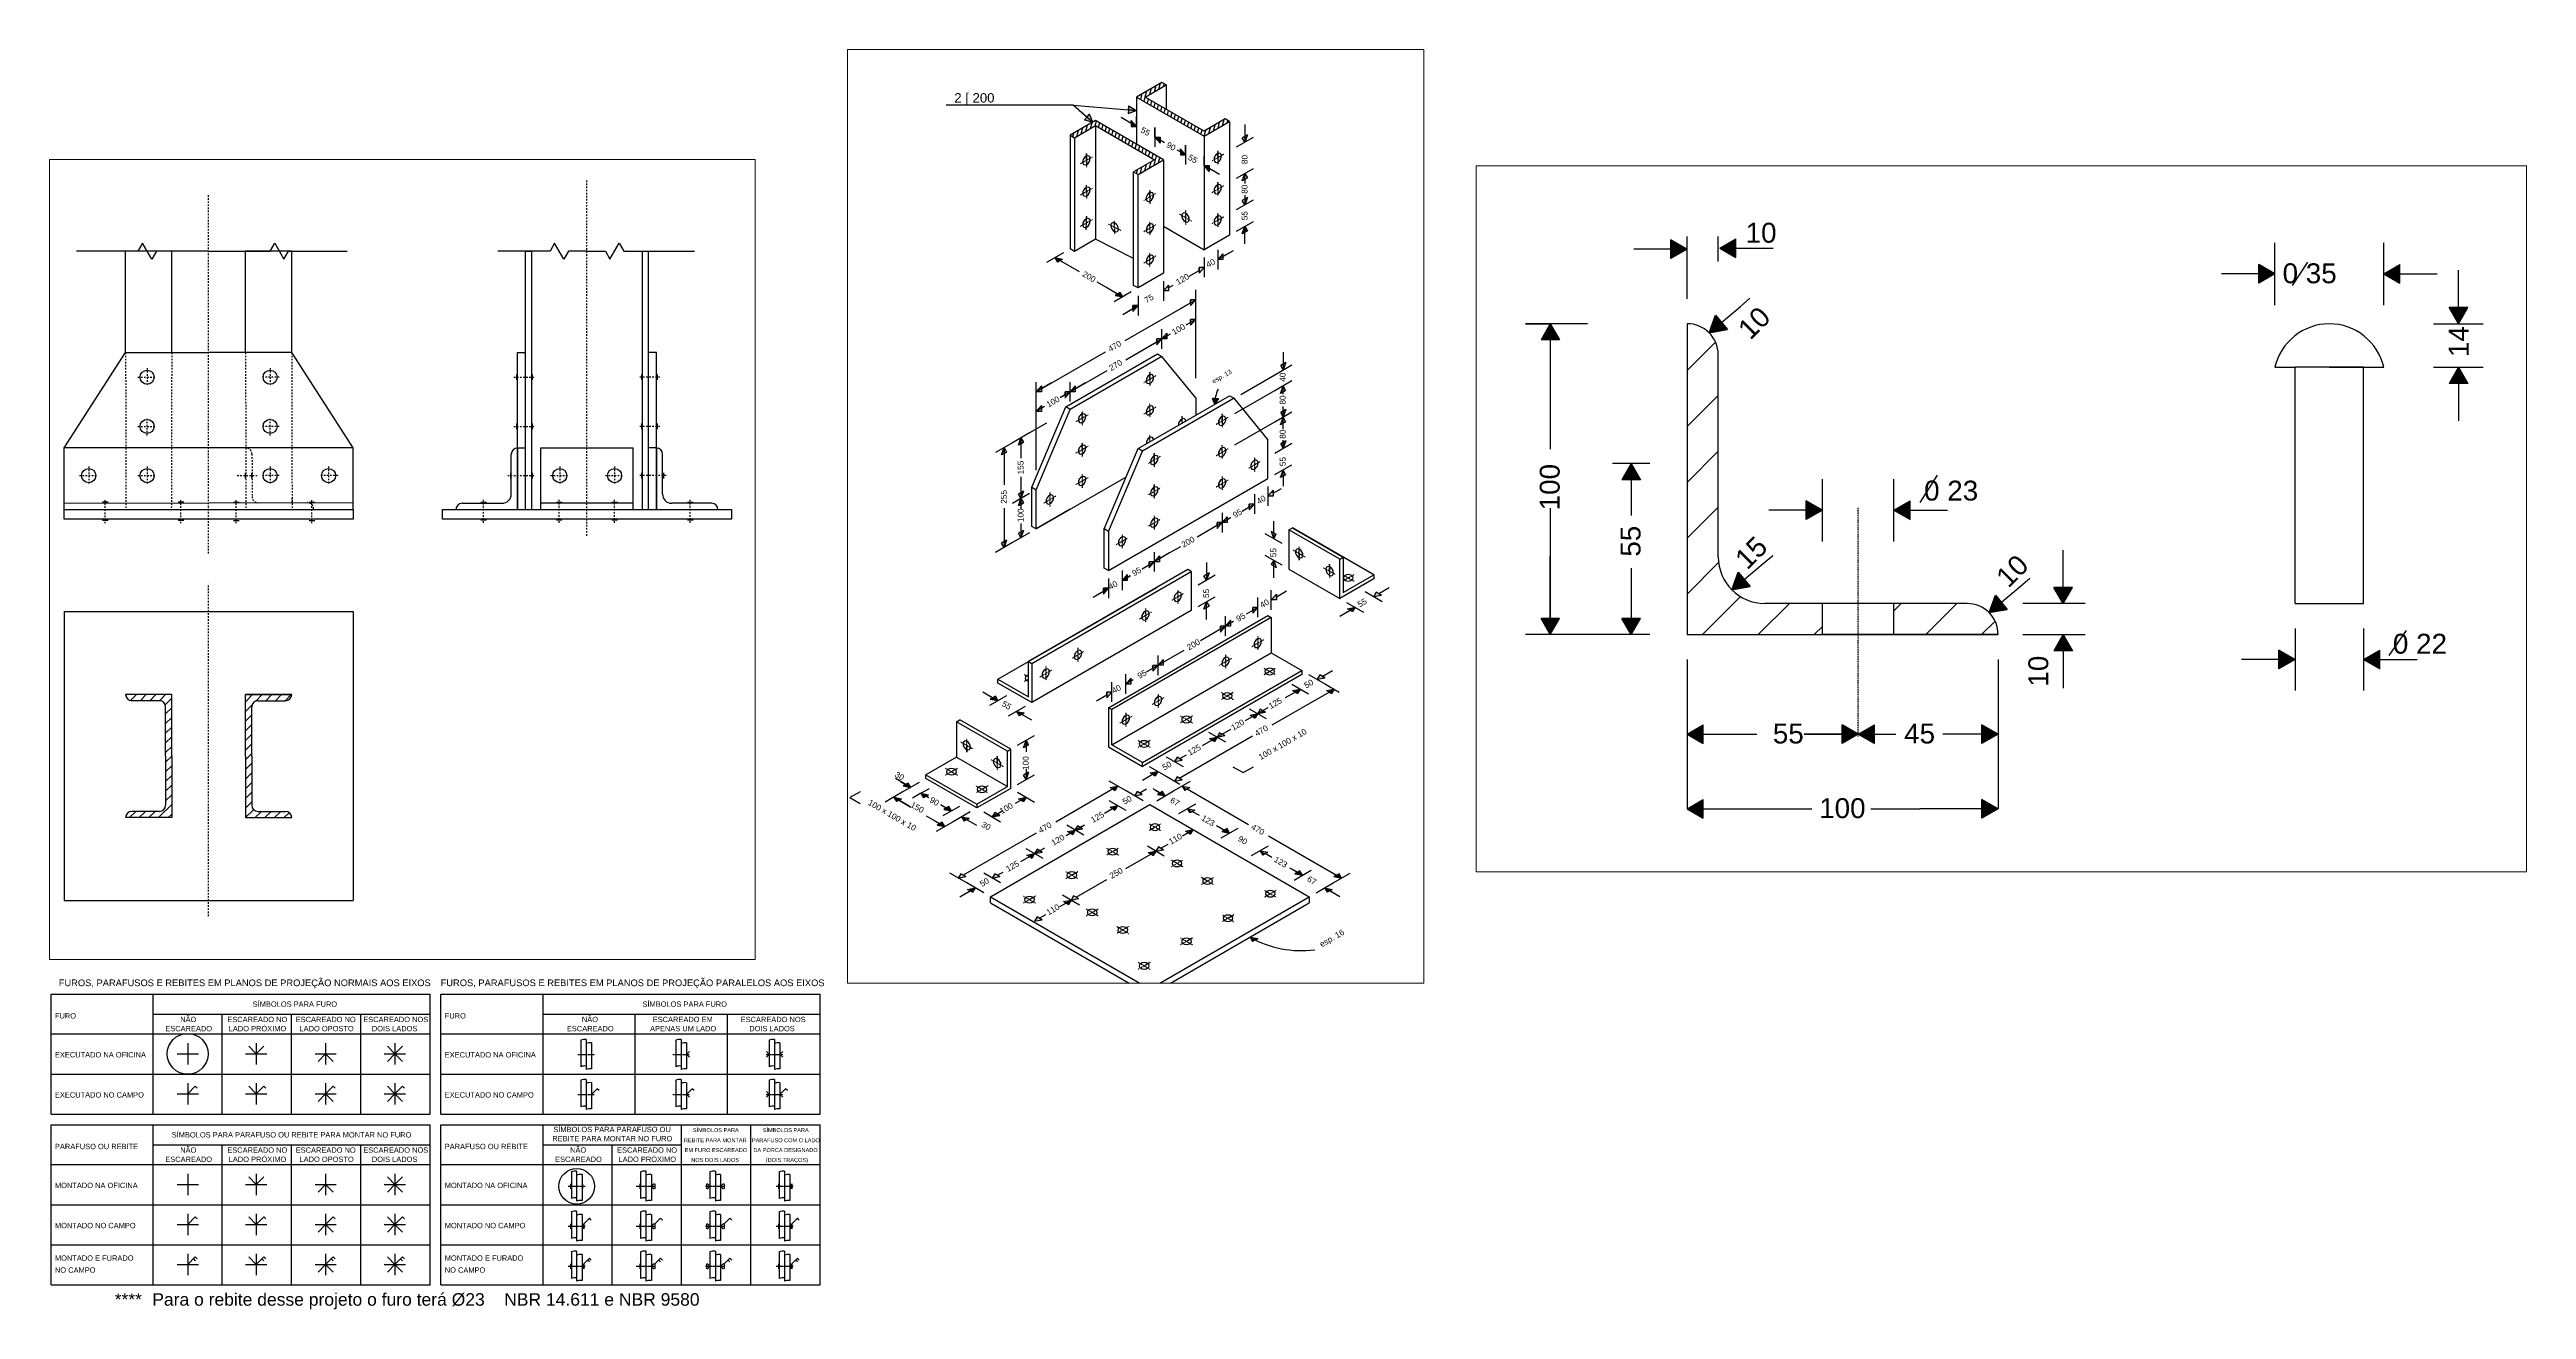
# Paper-space layout 'Layout1' of a CAD drawing. Header units: metres. Extents: x 2 to 807, y -181 to 229.
# The model-space entities are those that its viewports show. They can reach past a viewport. Long polylines and large blocks are cut down to what shows.
import ezdxf

# ---------------------------------------------------------------- set-up
doc = ezdxf.new("R2010")
doc.units = ezdxf.units.M
doc.header["$LTSCALE"] = 0.002
for name, pattern in [('ACAD_ISO02W100', [15, 12, -3]), ('ACAD_ISO04W100', [30, 24, -3, 0, -3]), ('ACAD_ISO10W100', [18, 12, -3, 0, -3])]:
    doc.linetypes.add(name, pattern=pattern)
for name, color, linetype in [('COTAS', 2, 'Continuous'), ('eixo', 170, 'ACAD_ISO04W100'), ('eixos pequenos', 4, 'ACAD_ISO10W100'), ('estreita', 214, 'Continuous'), ('hachuras', 40, 'Continuous'), ('invisível', 1, 'ACAD_ISO02W100'), ('visíveis', 7, 'Continuous')]:
    doc.layers.add(name, color=color, linetype=linetype)
doc.styles.get("Standard").update_dxf_attribs({"font": 'arial.ttf'})

msp = doc.modelspace()

# ---------------------------------------------------------------- hatches: boundary and pattern name
at = {"layer": 'COTAS'}
for points in [[(659.78, -58.47), (661.08, -57.72), (659.78, -56.97)], [(665, -56.9), (663.7, -57.65), (665, -58.4)], [(707.03, -60.47), (708.33, -59.72), (707.03, -58.97)], [(718.38, -58.97), (717.08, -59.72), (718.38, -60.47)], [(650.83, -65.02), (650.08, -63.72), (649.33, -65.02)], [(663.36, -63.04), (662.85, -64.45), (664.32, -64.19)], [(722.33, -62.42), (723.08, -63.72), (723.83, -62.42)], [(723.83, -68.52), (723.08, -67.22), (722.33, -68.52)], [(199.51, -75), (199.51, -75.75), (199.51, -76.5), (200.81, -76.5)], [(657.33, -76.27), (656.58, -74.97), (655.83, -76.27)], [(670.65, -79.47), (671.95, -78.72), (670.65, -77.97)], [(679, -77.97), (677.7, -78.72), (679, -79.47)], [(665.19, -83.71), (664.68, -85.12), (666.15, -84.86)], [(685.86, -85.54), (685.35, -86.95), (686.82, -86.69)], [(690.56, -84.92), (691.31, -86.22), (692.06, -84.92)], [(219.43, -87.25), (218.13, -86.5), (219.43, -88)], [(649.33, -87.42), (650.08, -88.72), (650.83, -87.42)], [(655.83, -87.42), (656.58, -88.72), (657.33, -87.42)], [(692.06, -90.02), (691.31, -88.72), (690.56, -90.02)], [(708.66, -91.47), (709.96, -90.72), (708.66, -89.97)], [(716.76, -89.97), (715.46, -90.72), (716.76, -91.47)], [(662.38, -95.97), (661.08, -96.72), (662.38, -97.47)], [(673.53, -97.47), (674.83, -96.72), (673.53, -95.97)], [(676.13, -95.97), (674.83, -96.72), (676.13, -97.47)], [(684.78, -97.47), (686.08, -96.72), (684.78, -95.97)], [(662.38, -101.97), (661.08, -102.72), (662.38, -103.47)], [(684.78, -103.47), (686.08, -102.72), (684.78, -101.97)], [(180.02, -110), (180.67, -111.13), (181.32, -110.75)], [(181.97, -110.38), (180.02, -110), (181.32, -110.75)], [(208.6, -130), (207.3, -130.75), (208.6, -130.75)], [(256.67, -199.25), (255.37, -200), (256.02, -200.38)], [(242.64, -220.15), (241.34, -220.9), (241.99, -221.28)], [(251.3, -220.15), (250, -220.9), (250.65, -221.28)], [(170.24, -225.85), (170.89, -226.98), (171.53, -226.6)], [(172.18, -226.23), (170.24, -225.85), (171.53, -226.6)], [(231.81, -226.4), (230.51, -227.15), (231.16, -227.53)], [(233.11, -225.65), (231.81, -226.4), (233.76, -226.03)], [(221.42, -232.4), (220.12, -233.15), (220.77, -233.53)], [(206.26, -241.15), (204.96, -241.9), (205.61, -242.28)], [(196.04, -244.9), (194.74, -245.65), (195.39, -246.03)], [(212.5, -244.9), (213.15, -246.03), (213.8, -245.65)], [(145.81, -246.75), (146.46, -247.88), (147.11, -247.5)], [(138.89, -247.75), (139.54, -248.88), (140.18, -248.5)], [(172.66, -247.75), (171.36, -248.5), (172.01, -248.88)], [(196.04, -249.9), (194.74, -250.65), (195.39, -251.03)], [(213.8, -250.65), (214.45, -251.78), (215.1, -251.4)], [(156.21, -252.75), (156.86, -253.88), (157.51, -253.5)], [(165.3, -252), (164, -252.75), (165.95, -252.38)], [(185.22, -256.15), (183.92, -256.9), (184.57, -257.28)], [(215.31, -256.03), (214.01, -256.78), (214.66, -257.15)], [(174.83, -262.15), (173.53, -262.9), (174.18, -263.28)], [(205.79, -261.53), (203.84, -261.9), (204.49, -262.28)], [(205.79, -261.53), (204.49, -262.28), (205.14, -262.65)], [(232.42, -261.4), (233.07, -262.53), (233.72, -262.15)], [(159.67, -270.9), (157.72, -271.28), (158.37, -271.65)], [(159.67, -270.9), (158.37, -271.65), (159.02, -272.03)], [(248.87, -270.9), (249.52, -272.03), (250.17, -271.65)], [(184.14, -274.03), (182.84, -274.78), (183.49, -275.15)], [(229.85, -283.49), (230.5, -284.61), (231.15, -284.24)], [(231.79, -283.86), (229.85, -283.49, 0.014256), (231.21, -284.2)]]:
    msp.add_hatch(color=256, dxfattribs=at).paths.add_polyline_path(points)
h = msp.add_hatch(color=256, dxfattribs=at)
h.paths.add_polyline_path([(200.78, -72.42), (198.79, -72.25), (198.7, -73.24)])
h.paths.add_polyline_path([(198.88, -71.25), (198.79, -72.25), (200.78, -72.42)])
h.paths.add_polyline_path([(188.87, -73.33), (188.22, -74.08), (189.72, -75.4)])
h.paths.add_polyline_path([(188.22, -74.08), (187.56, -74.84), (189.72, -75.4)])
h = msp.add_hatch(color=256, dxfattribs=at)
h.paths.add_polyline_path([(212.06, -82.25), (212.06, -83), (213.36, -83.75)])
h.paths.add_polyline_path([(212.06, -83), (212.06, -83.75), (213.36, -83.75)])
h.paths.add_polyline_path([(206.87, -80), (205.57, -79.25), (206.87, -80.75)])
h.paths.add_polyline_path([(206.87, -79.25), (205.57, -79.25), (206.87, -80)])
h = msp.add_hatch(color=256, dxfattribs=at)
h.paths.add_polyline_path([(229.17, -78.63), (228.52, -79), (228.52, -80.5)])
h.paths.add_polyline_path([(228.52, -79), (227.87, -79.38), (228.52, -80.5)])
h.paths.add_polyline_path([(228.52, -88.5), (227.87, -90.38), (228.52, -90)])
h.paths.add_polyline_path([(228.52, -88.5), (228.52, -90), (229.17, -89.63)])
h.paths.add_polyline_path([(229.17, -94.63), (228.52, -95), (228.52, -96.5)])
h.paths.add_polyline_path([(228.52, -95), (227.87, -95.38), (228.52, -96.5)])
h = msp.add_hatch(color=256, dxfattribs=at)
h.paths.add_polyline_path([(219.43, -86.5), (218.13, -86.5), (219.43, -87.25)])
h.paths.add_polyline_path([(219.43, -87.25), (218.13, -86.5), (219.43, -88)])
h = msp.add_hatch(color=256, dxfattribs=at)
h.paths.add_polyline_path([(228.52, -102), (227.87, -103.88), (228.52, -103.5)])
h.paths.add_polyline_path([(228.52, -102), (228.52, -103.5), (229.17, -103.13)])
h = msp.add_hatch(color=256, dxfattribs=at)
h.paths.add_polyline_path([(209.03, -117), (207.73, -118.5), (209.03, -117.75)])
h.paths.add_polyline_path([(209.03, -117.75), (207.73, -118.5), (209.03, -118.5)])
h.paths.add_polyline_path([(222.89, -109), (221.59, -110.5), (222.89, -109.75)])
h.paths.add_polyline_path([(222.89, -109.75), (221.59, -110.5), (222.89, -110.5)])
h.paths.add_polyline_path([(218.13, -112.5), (216.83, -112.5), (216.83, -113.25)])
h.paths.add_polyline_path([(218.13, -112.5), (216.83, -113.25), (216.83, -114)])
h = msp.add_hatch(color=256, dxfattribs=at)
h.paths.add_polyline_path([(209.03, -117.75), (207.73, -118.5), (209.03, -118.5)])
h.paths.add_polyline_path([(222.89, -109.75), (221.59, -110.5), (222.89, -110.5)])
h = msp.add_hatch(color=256, dxfattribs=at)
h.paths.add_polyline_path([(196.69, -118.88), (196.04, -119.25), (197.34, -120)])
h.paths.add_polyline_path([(196.04, -119.25), (195.39, -119.63), (197.34, -120)])
h = msp.add_hatch(color=256, dxfattribs=at)
h.paths.add_polyline_path([(176.56, -148.5), (175.26, -149.25), (176.56, -149.25)])
h.paths.add_polyline_path([(207.3, -130.75), (206, -130.75), (206, -131.5)])
h.paths.add_polyline_path([(207.3, -130.75), (206, -131.5), (206, -132.25)])
h.paths.add_polyline_path([(208.6, -129.25), (207.3, -130.75), (208.6, -130)])
h.paths.add_polyline_path([(208.6, -130), (207.3, -130.75), (208.6, -130.75)])
h.paths.add_polyline_path([(215.96, -125.75), (214.66, -125.75), (214.66, -126.5)])
h.paths.add_polyline_path([(215.96, -125.75), (214.66, -126.5), (214.66, -127.25)])
h.paths.add_polyline_path([(215.96, -120.75), (214.66, -120.75), (214.66, -121.5)], flags=16)
h.paths.add_polyline_path([(215.96, -120.75), (214.66, -121.5), (214.66, -122.25)])
h = msp.add_hatch(color=256, dxfattribs=at)
h.paths.add_polyline_path([(201.24, -122.25), (199.94, -122.25), (199.94, -123)])
h.paths.add_polyline_path([(201.24, -122.25), (199.94, -123), (199.94, -123.75)])
h = msp.add_hatch(color=256, dxfattribs=at)
h.paths.add_polyline_path([(238.31, -137.15), (237.66, -137.53), (238.31, -138.65)])
h.paths.add_polyline_path([(238.26, -142.8), (237.61, -144.67), (238.26, -144.3)])
h.paths.add_polyline_path([(238.31, -142.88), (238.31, -144.27), (238.91, -143.92)])
h.paths.add_polyline_path([(238.26, -150.8), (237.61, -152.67), (238.26, -152.3)])
h.paths.add_polyline_path([(238.31, -150.88), (238.31, -152.27), (238.91, -151.92)])
h.paths.add_polyline_path([(238.31, -149.15), (237.66, -149.53), (238.31, -150.65)])
h = msp.add_hatch(color=256, dxfattribs=at)
h.paths.add_polyline_path([(238.95, -148.78), (238.31, -149.15), (238.31, -150.65)])
h.paths.add_polyline_path([(238.95, -156.78), (238.31, -157.15), (238.31, -158.65)])
h.paths.add_polyline_path([(238.95, -136.78), (238.31, -137.15), (238.31, -138.65)])
h = msp.add_hatch(color=256, dxfattribs=at)
h.paths.add_polyline_path([(176.56, -143.5), (175.26, -144.25), (176.56, -144.25)])
h.paths.add_polyline_path([(176.56, -143.5), (176.56, -142.75), (175.26, -144.25)])
h.paths.add_polyline_path([(176.56, -147.75), (175.26, -149.25), (176.56, -148.5)])
h.paths.add_polyline_path([(176.56, -148.5), (175.26, -149.25), (176.56, -149.25)], flags=16)
h.paths.add_polyline_path([(183.92, -144.25), (182.62, -144.25), (182.62, -145)])
h.paths.add_polyline_path([(183.92, -144.25), (182.62, -145), (182.62, -145.75)])
h.paths.add_polyline_path([(185.22, -143.5), (183.92, -144.25), (185.22, -144.25)])
h.paths.add_polyline_path([(185.22, -142.75), (183.92, -144.25), (185.22, -143.5)])
h = msp.add_hatch(color=256, dxfattribs=at)
h.paths.add_polyline_path([(220.96, -145.94), (220.25, -145.94), (220.83, -147.43, -0.038411)])
h.paths.add_polyline_path([(221.75, -145.94), (220.96, -145.94, 0.038411), (220.83, -147.43)])
h = msp.add_hatch(color=256, dxfattribs=at)
h.paths.add_polyline_path([(171.36, -156), (170.71, -157.88), (171.36, -157.5)])
h.paths.add_polyline_path([(172.01, -157.13), (171.36, -156), (171.36, -157.5)])
h.paths.add_polyline_path([(167.03, -158.5), (166.38, -160.38), (167.03, -160)])
h.paths.add_polyline_path([(167.03, -158.5), (167.03, -160), (167.68, -159.63)])
h.paths.add_polyline_path([(171.36, -170), (170.71, -170.38), (171.36, -171.5)])
h.paths.add_polyline_path([(172.01, -169.63), (171.36, -170), (171.36, -171.5)])
h.paths.add_polyline_path([(172.01, -172.63), (171.36, -171.5), (171.36, -173)])
h.paths.add_polyline_path([(171.36, -171.5), (170.71, -173.38), (171.36, -173)])
h.paths.add_polyline_path([(171.36, -180), (170.71, -180.38), (171.36, -181.5)])
h.paths.add_polyline_path([(172.01, -179.63), (171.36, -180), (171.36, -181.5)])
h.paths.add_polyline_path([(167.03, -182.5), (166.38, -182.88), (167.03, -184)])
h.paths.add_polyline_path([(167.68, -182.13), (167.03, -182.5), (167.03, -184)])
h = msp.add_hatch(color=256, dxfattribs=at)
h.paths.add_polyline_path([(238.26, -164.3), (237.61, -166.17), (238.26, -165.8)])
h.paths.add_polyline_path([(238.26, -164.3), (238.26, -165.8), (238.91, -165.42)])
h.paths.add_polyline_path([(238.31, -157.15), (237.66, -157.53), (238.31, -158.65)])
h = msp.add_hatch(color=256, dxfattribs=at)
h.paths.add_polyline_path([(235.71, -170.15), (234.41, -170.9), (235.71, -170.9)])
h.paths.add_polyline_path([(224.02, -176.9), (222.72, -177.65), (224.02, -177.65)])
h.paths.add_polyline_path([(206.7, -186.15), (205.4, -187.65), (206.7, -186.9)])
h = msp.add_hatch(color=256, dxfattribs=at)
h.paths.add_polyline_path([(235.71, -169.4), (234.41, -170.9), (235.71, -170.15)])
h.paths.add_polyline_path([(235.71, -170.15), (234.41, -170.9), (235.71, -170.9)], flags=16)
h.paths.add_polyline_path([(230.94, -172.9), (229.65, -172.9), (229.65, -173.65)])
h.paths.add_polyline_path([(230.94, -172.9), (229.65, -173.65), (229.65, -174.4)])
h.paths.add_polyline_path([(222.72, -177.65), (221.42, -177.65), (221.42, -178.4)], flags=16)
h.paths.add_polyline_path([(222.72, -177.65), (221.42, -178.4), (221.42, -179.15)])
h.paths.add_polyline_path([(224.02, -176.15), (222.72, -177.65), (224.02, -176.9)])
h.paths.add_polyline_path([(224.02, -176.9), (222.72, -177.65), (224.02, -177.65)], flags=16)
h = msp.add_hatch(color=256, dxfattribs=at)
h.paths.add_polyline_path([(235.87, -180.25), (235.22, -179.88), (235.87, -181.75)])
h.paths.add_polyline_path([(235.87, -180.25), (235.87, -181.75), (236.52, -180.63)])
h.paths.add_polyline_path([(235.88, -187.25), (235.23, -188.38), (235.88, -188.75)])
h.paths.add_polyline_path([(235.88, -187.25), (235.88, -188.75), (236.53, -189.13)])
h = msp.add_hatch(color=256, dxfattribs=at)
h.paths.add_polyline_path([(206.7, -186.9), (205.4, -187.65), (206.7, -187.65)])
h.paths.add_polyline_path([(205.4, -187.65), (204.1, -187.65), (204.1, -188.4)], flags=16)
h.paths.add_polyline_path([(205.4, -187.65), (204.1, -188.4), (204.1, -189.15)])
h.paths.add_polyline_path([(198.47, -190.9), (197.17, -192.4), (198.47, -191.65)])
h.paths.add_polyline_path([(198.47, -191.65), (197.17, -192.4), (198.47, -192.4)])
h = msp.add_hatch(color=256, dxfattribs=at)
h.paths.add_polyline_path([(218.73, -190.85), (218.08, -191.23), (218.73, -192.35)])
h.paths.add_polyline_path([(219.38, -190.48), (218.73, -190.85), (218.73, -192.35)])
h.paths.add_polyline_path([(218.73, -197.85), (218.73, -199.35), (219.38, -198.98)])
h.paths.add_polyline_path([(218.73, -197.85), (218.08, -199.73), (218.73, -199.35)])
h = msp.add_hatch(color=256, dxfattribs=at)
h.paths.add_polyline_path([(193.7, -194.4), (192.41, -194.4), (192.41, -195.15)])
h.paths.add_polyline_path([(193.7, -194.4), (192.41, -195.15), (192.41, -195.9)])
h.paths.add_polyline_path([(198.47, -191.65), (197.17, -192.4), (198.47, -192.4)])
h = msp.add_hatch(color=256, dxfattribs=at)
h.paths.add_polyline_path([(194.57, -220.9), (193.27, -220.9), (193.27, -221.65), (193.27, -222.4)])
h.paths.add_polyline_path([(199.42, -217.35), (198.12, -218.85), (199.42, -218.85)])
h.paths.add_polyline_path([(206.35, -214.1), (205.05, -214.1), (205.05, -214.85), (205.05, -215.6)])
h.paths.add_polyline_path([(207.65, -212.58), (206.35, -214.08), (207.65, -214.08)])
h.paths.add_polyline_path([(223.58, -204.08), (222.28, -204.08), (222.28, -204.83), (222.28, -205.58)])
h.paths.add_polyline_path([(224.88, -202.55), (223.58, -204.05), (224.88, -204.05)])
h.paths.add_polyline_path([(231.81, -199.3), (230.51, -199.3), (230.51, -200.05), (230.51, -200.8)])
h.paths.add_polyline_path([(236.57, -195.9), (235.27, -197.4), (236.57, -197.4)])
h = msp.add_hatch(color=256, dxfattribs=at)
h.paths.add_polyline_path([(262.08, -195.38), (261.43, -196.5), (263.38, -196.13)])
h.paths.add_polyline_path([(256.67, -199.25), (254.72, -199.63), (255.37, -200)])
h = msp.add_hatch(color=256, dxfattribs=at)
h.paths.add_polyline_path([(206.26, -241.15), (204.31, -241.53), (204.96, -241.9)])
h.paths.add_polyline_path([(211.24, -237.53), (210.59, -238.65), (212.54, -238.28)])
h.paths.add_polyline_path([(221.42, -232.4), (219.47, -232.78), (220.12, -233.15)])
h.paths.add_polyline_path([(222.72, -231.65), (222.07, -231.28), (221.42, -232.4)])
h.paths.add_polyline_path([(222.72, -231.65), (221.42, -232.4), (223.37, -232.03)])
h.paths.add_polyline_path([(232.46, -225.28), (231.81, -226.4), (233.11, -225.65)])
h.paths.add_polyline_path([(233.11, -225.65), (231.81, -226.4), (233.76, -226.03)])
h.paths.add_polyline_path([(231.81, -226.4), (229.86, -226.78), (230.51, -227.15)])
h.paths.add_polyline_path([(242.64, -220.15), (240.69, -220.53), (241.34, -220.9)])
h.paths.add_polyline_path([(247.62, -216.53), (246.97, -217.65), (248.91, -217.28)])
h.paths.add_polyline_path([(251.3, -220.15), (249.35, -220.53), (250, -220.9)])
h.paths.add_polyline_path([(211.24, -242.53), (210.59, -243.65), (212.54, -243.28)])
h = msp.add_hatch(color=256, dxfattribs=at)
h.paths.add_polyline_path([(164.82, -221.98), (164.17, -222.35), (165.47, -223.1)])
h.paths.add_polyline_path([(164.17, -222.35), (163.52, -222.73), (165.47, -223.1)])
h = msp.add_hatch(color=256, dxfattribs=at)
h.paths.add_polyline_path([(172.66, -233.25), (172.01, -235.13), (172.66, -234.75)])
h.paths.add_polyline_path([(172.66, -233.25), (172.66, -234.75), (173.31, -234.38)])
h.paths.add_polyline_path([(172.66, -247.75), (170.71, -248.13), (171.36, -248.5)])
h.paths.add_polyline_path([(172.66, -241.75), (172.01, -242.13), (172.66, -243.25)])
h.paths.add_polyline_path([(173.31, -241.38), (172.66, -241.75), (172.66, -243.25)])
h.paths.add_polyline_path([(164.65, -251.63), (164, -252.75), (165.3, -252)])
h.paths.add_polyline_path([(165.3, -252), (164, -252.75), (165.95, -252.38)])
h = msp.add_hatch(color=256, dxfattribs=at)
h.paths.add_polyline_path([(142.57, -244.13), (141.92, -244.5), (143.22, -245.25)])
h.paths.add_polyline_path([(141.92, -244.5), (141.27, -244.88), (143.22, -245.25)])
h = msp.add_hatch(color=256, dxfattribs=at)
h.paths.add_polyline_path([(201.02, -246.28), (200.37, -247.4), (202.32, -247.03)])
h.paths.add_polyline_path([(196.04, -244.9), (194.09, -245.28), (194.74, -245.65)])
h.paths.add_polyline_path([(155.99, -267.28), (155.34, -268.4), (157.29, -268.03)])
h = msp.add_hatch(color=256, dxfattribs=at)
h.paths.add_polyline_path([(232.42, -261.4), (233.72, -262.15), (234.36, -261.78)])
h.paths.add_polyline_path([(215.75, -251.03), (213.8, -250.65), (215.1, -251.4)])
h.paths.add_polyline_path([(214.45, -245.28), (212.5, -244.9), (213.15, -246.03)])
h.paths.add_polyline_path([(250.82, -271.28), (248.87, -270.9), (250.17, -271.65)])
h = msp.add_hatch(color=256, dxfattribs=at)
h.paths.add_polyline_path([(158.15, -253.13), (156.21, -252.75), (157.51, -253.5)])
h.paths.add_polyline_path([(140.83, -248.13), (138.89, -247.75), (140.18, -248.5)])
h.paths.add_polyline_path([(147.76, -247.13), (145.81, -246.75), (147.11, -247.5)])
h = msp.add_hatch(color=256, dxfattribs=at)
h.paths.add_polyline_path([(207.52, -246.28), (206.87, -246.65), (208.17, -247.4)])
h.paths.add_polyline_path([(206.87, -246.65), (206.22, -247.03), (208.17, -247.4)])
h = msp.add_hatch(color=256, dxfattribs=at)
h.paths.add_polyline_path([(152.96, -250.13), (152.31, -250.5), (153.61, -251.25)])
h.paths.add_polyline_path([(152.31, -250.5), (151.66, -250.88), (153.61, -251.25)])
h = msp.add_hatch(color=256, dxfattribs=at)
h.paths.add_polyline_path([(164.65, -267.28), (164, -268.4), (165.95, -268.03)])
h.paths.add_polyline_path([(175.48, -261.03), (174.83, -262.15), (176.77, -261.78)])
h.paths.add_polyline_path([(186.42, -255.42), (185.77, -255.05), (185.15, -256.12), (185.22, -256.15), (187.07, -255.8)])
h.paths.add_polyline_path([(196.04, -249.9), (194.09, -250.28), (194.74, -250.65)])
h.paths.add_polyline_path([(185.22, -256.15), (185.12, -256.17), (183.27, -256.53), (183.92, -256.9)])
h.paths.add_polyline_path([(174.83, -262.15), (172.88, -262.53), (173.53, -262.9)])
h = msp.add_hatch(color=256, dxfattribs=at)
h.paths.add_polyline_path([(151.23, -254.13), (150.58, -254.5), (151.88, -255.25)])
h.paths.add_polyline_path([(150.58, -254.5), (149.93, -254.88), (151.88, -255.25)])
h = msp.add_hatch(color=256, dxfattribs=at)
h.paths.add_polyline_path([(176.12, -278.65), (175.48, -278.28), (174.83, -279.4)])
h.paths.add_polyline_path([(176.77, -279.03), (176.12, -278.65), (174.83, -279.4)])
h.paths.add_polyline_path([(185.43, -273.28), (184.78, -272.9), (184.14, -274.03), (186.08, -273.65)])
h.paths.add_polyline_path([(207.73, -261.15), (207.09, -260.78), (206.44, -260.4), (205.79, -261.53)])
h.paths.add_polyline_path([(205.79, -261.53), (203.84, -261.9), (204.49, -262.28)])
h.paths.add_polyline_path([(184.14, -274.03), (182.19, -274.4), (182.84, -274.78)])
h.paths.add_polyline_path([(215.31, -256.03), (213.36, -256.4), (214.01, -256.78)])
h = msp.add_hatch(color=256, dxfattribs=at)
h.paths.add_polyline_path([(223.97, -255.78), (223.32, -256.15), (224.62, -256.9)])
h.paths.add_polyline_path([(223.32, -256.15), (222.67, -256.53), (224.62, -256.9)])
h = msp.add_hatch(color=256, dxfattribs=at)
h.paths.add_polyline_path([(242.59, -266.53), (241.94, -266.9), (243.24, -267.65)])
h.paths.add_polyline_path([(241.94, -266.9), (241.29, -267.28), (243.24, -267.65)])
h = msp.add_hatch(color=256, dxfattribs=at)
h.paths.add_polyline_path([(252.55, -267.28), (251.9, -267.65), (253.2, -268.4)])
h.paths.add_polyline_path([(251.9, -267.65), (251.25, -268.03), (253.2, -268.4)])
at = {"layer": 'hachuras'}
h = msp.add_hatch(dxfattribs=at)
h.set_pattern_fill('ANSI31', color=256, scale=3.5, style=0)
h.set_pattern_definition([(45, (425.76, -881.404), (-7.85772, 7.85772), [])])
h.paths.add_polyline_path([(1092.61, 11.28), (1017.61, 11.28, 0.414214), (1027.61, 1.28), (1072.61, 1.28, -0.414214), (1082.61, -8.72), (1082.61, -88.72), (1092.61, -88.72)])
h.paths.add_polyline_path([(1092.61, -88.72), (1082.61, -88.72), (1082.61, -168.72, -0.414214), (1072.61, -178.72), (1027.61, -178.72, 0.414214), (1017.61, -188.72), (1092.61, -188.72)])
h.paths.add_polyline_path([(1222.61, -88.72), (1212.61, -88.72), (1212.61, -188.72), (1287.61, -188.72, 0.414214), (1277.61, -178.72), (1232.61, -178.72, -0.414214), (1222.61, -168.72)])
h.paths.add_polyline_path([(1212.61, -88.72), (1222.61, -88.72), (1222.61, -8.72, -0.414214), (1232.61, 1.28), (1277.61, 1.28, 0.414214), (1287.61, 11.28), (1212.61, 11.28)])
h = msp.add_hatch(dxfattribs=at)
h.set_pattern_fill('ANSI31', color=256, style=0)
h.set_pattern_definition([(45, (-2599.2683, -1365.6584), (-2.245064, 2.245064), [])])
h.paths.add_polyline_path([(671.95, -88.72), (671.95, -86.22), (667.33, -86.22, -0.414214), (663.58, -82.47), (663.58, -66.22, 0.414214), (661.08, -63.72), (661.08, -88.72)])
h.paths.add_polyline_path([(677.7, -86.22), (677.7, -88.72), (686.08, -88.72, 0.414214), (683.58, -86.22)])
h = msp.add_hatch(dxfattribs=at)
h.set_pattern_fill('ANSI31', color=256, scale=0.3, angle=30, style=0)
h.set_pattern_definition([(75, (-264.6644, -430.9231), (-0.9200443, 0.2465251), [])])
h.paths.add_polyline_path([(190.41, -75), (183.92, -78.75), (185.04, -79.4), (190.41, -76.3), (205.48, -85), (200.11, -88.1), (201.24, -88.75), (207.73, -85)])
h.paths.add_polyline_path([(218.13, -79), (224.62, -75.25), (223.5, -74.6), (218.13, -77.7), (203.06, -69), (208.43, -65.9), (207.3, -65.25), (200.81, -69)])

# ---------------------------------------------------------------- linework, layer by layer
msp.add_line((917.61, 312.28), (917.61, 322.28))
at = {"layer": 'COTAS'}
for p, q in [((659.78, -57.72), (656.78, -57.72)), ((659.78, -58.47), (659.78, -56.97)), ((661.08, -57.72), (659.78, -56.97)), ((661.08, -57.72), (659.78, -58.47)), ((661.08, -61.72), (661.08, -56.72)), ((663.58, -58.72), (663.58, -56.72)), ((663.7, -57.65), (665, -56.9)), ((663.7, -57.65), (665, -58.4)), ((665, -58.4), (665, -56.9)), ((665, -57.65), (668, -57.65)), ((708.33, -62.22), (708.33, -57.22)), ((717.08, -62.22), (717.08, -57.22)), ((707.03, -59.72), (704.03, -59.72)), ((708.33, -59.72), (707.03, -58.97)), ((707.03, -60.47), (707.03, -58.97)), ((708.33, -59.72), (707.03, -60.47)), ((710.96, -58.77), (709.71, -60.64)), ((717.08, -59.72), (718.38, -58.97)), ((717.08, -59.72), (718.38, -60.47)), ((718.38, -60.47), (718.38, -58.97)), ((718.38, -59.72), (721.38, -59.72)), ((723.08, -62.42), (723.08, -59.42)), ((665.37, -62.33), (666.13, -61.68)), ((653.08, -63.72), (648.08, -63.72)), ((648.08, -63.72), (650.08, -63.72)), ((650.08, -63.72), (649.33, -65.02)), ((650.08, -63.72), (650.08, -73.82)), ((650.08, -63.72), (650.83, -65.02)), ((662.85, -64.45), (663.36, -63.04)), ((663.36, -63.04), (664.32, -64.19)), ((663.84, -63.62), (665.37, -62.33)), ((721.08, -63.72), (725.08, -63.72)), ((723.83, -62.42), (722.33, -62.42)), ((723.08, -63.72), (722.33, -62.42)), ((723.08, -63.72), (723.83, -62.42)), ((650.83, -65.02), (649.33, -65.02)), ((650.08, -65.02), (650.08, -70.02)), ((662.85, -64.45), (664.32, -64.19)), ((721.08, -67.22), (725.08, -67.22)), ((723.08, -67.22), (722.33, -68.52)), ((723.08, -67.22), (723.83, -68.52)), ((723.83, -68.52), (722.33, -68.52)), ((723.08, -68.52), (723.08, -71.52)), ((184.75, -71.04), (152.25, -71.04)), ((184.75, -71.04), (189.72, -75.4)), ((184.75, -71.04), (200.78, -72.42)), ((198.88, -71.25), (198.7, -73.24)), ((198.79, -72.25), (198.88, -71.25)), ((198.88, -71.25), (200.78, -72.42)), ((189.72, -75.4), (186.72, -72.76)), ((188.87, -73.33), (187.56, -74.84)), ((188.22, -74.08), (188.87, -73.33)), ((189.72, -75.4), (188.87, -73.33)), ((198.7, -73.24), (200.78, -72.42)), ((200.78, -72.42), (198.79, -72.25)), ((187.56, -74.84), (189.72, -75.4)), ((199.51, -75.75), (196.91, -74.25)), ((199.51, -75), (199.51, -76.5)), ((200.81, -76.5), (199.51, -75)), ((199.51, -75.75), (199.51, -75)), ((200.81, -76.5), (200.81, -74)), ((200.81, -74), (200.81, -79)), ((658.08, -74.97), (655.08, -74.97)), ((656.58, -74.97), (655.83, -76.27)), ((656.58, -74.97), (656.58, -79.15)), ((656.58, -74.97), (657.33, -76.27)), ((199.51, -76.5), (200.81, -76.5)), ((205.57, -79.25), (205.57, -76.75)), ((205.57, -76.75), (205.57, -81.75)), ((228.52, -76), (228.52, -79)), ((657.33, -76.27), (655.83, -76.27)), ((671.95, -81.22), (671.95, -76.22)), ((677.7, -81.22), (677.7, -76.22)), ((679.82, -78.09), (681.22, -75.91)), ((206.87, -80.75), (205.57, -79.25)), ((205.57, -79.25), (206.87, -79.25)), ((206.87, -79.25), (206.87, -80.75)), ((206.87, -80), (206.87, -79.25)), ((226.35, -81.75), (230.68, -79.25)), ((229.17, -78.63), (227.87, -79.38)), ((228.52, -80.5), (227.87, -79.38)), ((228.52, -79), (229.17, -78.63)), ((228.52, -80.5), (229.17, -78.63)), ((229.17, -78.63), (228.52, -80.5)), ((228.52, -79), (228.52, -80.5)), ((650.08, -78.55), (650.08, -88.72)), ((670.65, -78.72), (667.65, -78.72)), ((671.95, -78.72), (670.65, -77.97)), ((670.65, -79.47), (670.65, -77.97)), ((671.95, -78.72), (670.65, -79.47)), ((677.7, -78.72), (679, -77.97)), ((677.7, -78.72), (679, -79.47)), ((679, -79.47), (679, -77.97)), ((679, -78.72), (682, -78.72)), ((208.03, -80.68), (206.87, -80)), ((213.36, -83.75), (213.36, -81.25)), ((213.36, -81.25), (213.36, -86.25)), ((211.16, -82.48), (212.06, -83)), ((212.06, -82.25), (212.06, -83.75)), ((213.36, -83.75), (212.06, -82.25)), ((212.06, -83), (212.06, -82.25)), ((650.08, -87.42), (650.08, -82.42)), ((656.58, -83.38), (656.58, -88.72)), ((665.67, -84.29), (667.2, -83)), ((667.2, -83), (667.96, -82.35)), ((691.31, -84.92), (691.31, -81.92)), ((212.06, -83.75), (213.36, -83.75)), ((218.13, -86.5), (218.13, -84)), ((218.13, -84), (218.13, -89)), ((664.68, -85.12), (665.19, -83.71)), ((664.68, -85.12), (666.15, -84.86)), ((665.19, -83.71), (666.15, -84.86)), ((685.35, -86.95), (685.86, -85.54)), ((685.86, -85.54), (686.82, -86.69)), ((686.34, -86.12), (687.87, -84.83)), ((687.87, -84.83), (688.63, -84.18)), ((692.06, -84.92), (690.56, -84.92)), ((691.31, -86.22), (690.56, -84.92)), ((691.31, -86.22), (692.06, -84.92)), ((222.02, -88.75), (218.13, -86.5)), ((219.43, -88), (218.13, -86.5)), ((218.13, -86.5), (219.43, -86.5)), ((219.43, -86.5), (219.43, -88)), ((219.43, -87.25), (219.43, -86.5)), ((222.02, -88.75), (219.43, -87.25)), ((226.35, -89.75), (230.68, -87.25)), ((650.08, -88.72), (649.33, -87.42)), ((650.83, -87.42), (649.33, -87.42)), ((650.08, -88.72), (650.83, -87.42)), ((656.58, -88.72), (655.83, -87.42)), ((657.33, -87.42), (655.83, -87.42)), ((656.58, -88.72), (657.33, -87.42)), ((685.35, -86.95), (686.82, -86.69)), ((693.08, -86.22), (688.08, -86.22)), ((227.87, -90.38), (228.52, -88.5)), ((228.52, -90), (228.52, -88.5)), ((228.52, -88.5), (229.17, -89.63)), ((658.08, -88.72), (648.08, -88.72)), ((688.08, -88.72), (693.08, -88.72)), ((691.31, -88.72), (690.56, -90.02)), ((691.31, -88.72), (692.06, -90.02)), ((709.96, -88.22), (709.96, -93.22)), ((715.46, -88.22), (715.46, -93.22)), ((717.51, -90.4), (718.92, -88.38)), ((229.17, -89.63), (227.87, -90.38)), ((229.17, -89.63), (227.87, -90.38)), ((228.52, -90), (229.17, -89.63)), ((228.52, -90), (228.52, -91.09)), ((661.08, -90.72), (661.08, -102.72)), ((686.08, -90.72), (686.08, -102.72)), ((692.06, -90.02), (690.56, -90.02)), ((691.31, -90.02), (691.31, -93.02)), ((708.66, -90.72), (705.66, -90.72)), ((709.96, -90.72), (708.66, -89.97)), ((708.66, -91.47), (708.66, -89.97)), ((709.96, -90.72), (708.66, -91.47)), ((715.46, -90.72), (716.76, -89.97)), ((715.46, -90.72), (716.76, -91.47)), ((716.76, -91.47), (716.76, -89.97)), ((716.76, -90.72), (719.76, -90.72)), ((226.35, -97.75), (230.68, -95.25)), ((229.17, -94.63), (227.87, -95.38)), ((228.52, -96.5), (227.87, -95.38)), ((228.52, -94.09), (228.52, -95)), ((229.17, -94.63), (228.52, -96.5)), ((228.52, -96.5), (229.17, -94.63)), ((228.52, -95), (229.17, -94.63)), ((228.52, -95), (228.52, -96.5)), ((661.08, -96.72), (662.38, -95.97)), ((661.08, -96.72), (662.38, -97.47)), ((662.38, -97.47), (662.38, -95.97)), ((662.38, -96.72), (666.67, -96.72)), ((670.49, -96.72), (677.85, -96.72)), ((673.53, -96.72), (670.49, -96.72)), ((673.53, -97.47), (673.53, -95.97)), ((674.83, -96.72), (673.53, -95.97)), ((674.83, -96.72), (673.53, -97.47)), ((674.83, -96.72), (676.13, -95.97)), ((674.83, -96.72), (676.13, -97.47)), ((676.13, -97.47), (676.13, -95.97)), ((676.13, -96.72), (677.85, -96.72)), ((684.78, -96.72), (681.64, -96.72)), ((684.78, -97.47), (684.78, -95.97)), ((686.08, -96.72), (684.78, -95.97)), ((686.08, -96.72), (684.78, -97.47)), ((226.35, -103.25), (230.68, -100.75)), ((227.87, -103.88), (228.52, -102)), ((229.17, -103.13), (227.87, -103.88)), ((229.17, -103.13), (227.87, -103.88)), ((228.52, -103.5), (228.52, -102)), ((228.52, -102), (229.17, -103.13)), ((228.52, -103.5), (229.17, -103.13)), ((228.52, -106.5), (228.52, -103.5)), ((661.08, -102.72), (662.38, -101.97)), ((661.08, -102.72), (662.38, -103.47)), ((662.38, -103.47), (662.38, -101.97)), ((662.38, -102.72), (667.38, -102.72)), ((667.38, -102.72), (671.1, -102.72)), ((675.84, -102.72), (679.78, -102.72)), ((684.78, -102.72), (679.78, -102.72)), ((684.78, -103.47), (684.78, -101.97)), ((686.08, -102.72), (684.78, -101.97)), ((686.08, -102.72), (684.78, -103.47)), ((182.19, -108.75), (177.86, -111.25)), ((221.59, -108), (221.59, -113)), ((225.49, -108.25), (221.59, -110.5)), ((222.89, -109), (221.59, -110.5)), ((225.49, -108.25), (222.89, -109.75)), ((222.89, -109), (222.89, -110.5)), ((222.89, -109.75), (222.89, -109)), ((180.02, -110), (180.67, -111.13)), ((180.02, -110), (181.97, -110.38)), ((181.97, -110.38), (180.67, -111.13)), ((181.32, -110.75), (181.97, -110.38)), ((186.31, -113.64), (181.32, -110.75)), ((218.13, -110), (218.13, -115)), ((222.89, -110.5), (221.59, -110.5)), ((214.32, -114.7), (216.83, -113.25)), ((216.83, -112.5), (216.83, -114)), ((216.83, -114), (218.13, -112.5)), ((218.13, -112.5), (216.83, -112.5)), ((216.83, -113.25), (216.83, -112.5)), ((196.04, -119.25), (190.82, -116.24)), ((207.73, -116), (207.73, -121)), ((209.03, -117), (207.73, -118.5)), ((209.03, -117), (209.03, -118.5)), ((209.03, -117.75), (209.03, -117)), ((210.14, -117.12), (209.03, -117.75)), ((193.45, -117.75), (196.04, -119.25)), ((194.74, -118.5), (197.34, -120)), ((199.51, -118.75), (195.18, -121.25)), ((196.69, -118.88), (195.39, -119.63)), ((196.69, -118.88), (195.39, -119.63)), ((196.04, -119.25), (196.69, -118.88)), ((197.34, -120), (196.69, -118.88)), ((209.03, -118.5), (207.73, -118.5)), ((215.96, -123.25), (215.96, -118.25)), ((195.39, -119.63), (197.34, -120)), ((197.93, -131.17), (215.96, -120.75)), ((201.24, -119.75), (201.24, -124.75)), ((214.66, -122.25), (215.96, -120.75)), ((214.66, -120.75), (214.66, -122.25)), ((214.66, -121.5), (214.66, -120.75)), ((215.96, -120.75), (214.66, -120.75)), ((197.34, -124.5), (201.24, -122.25)), ((197.34, -124.5), (199.94, -123)), ((199.94, -122.25), (199.94, -123.75)), ((199.94, -123.75), (201.24, -122.25)), ((201.24, -122.25), (199.94, -122.25)), ((199.94, -123), (199.94, -122.25)), ((212.06, -123), (214.66, -121.5)), ((215.96, -128.25), (215.96, -123.25)), ((215.96, -125.75), (213.45, -127.2)), ((214.66, -127.25), (215.96, -125.75)), ((214.66, -125.75), (214.66, -127.25)), ((214.66, -126.5), (214.66, -125.75)), ((215.96, -125.75), (214.66, -125.75)), ((207.3, -133.25), (207.3, -128.25)), ((208.6, -129.25), (207.3, -130.75)), ((208.6, -130), (208.6, -129.25)), ((208.6, -129.25), (208.6, -130.75)), ((215.96, -130.25), (215.96, -128.25)), ((198.13, -136.05), (207.3, -130.75)), ((206, -132.25), (207.3, -130.75)), ((206, -130.75), (206, -132.25)), ((206, -131.5), (206, -130.75)), ((207.3, -130.75), (206, -130.75)), ((209.41, -129.54), (207.3, -130.75)), ((208.6, -130.75), (207.3, -130.75)), ((215.96, -140.75), (215.96, -130.25)), ((203.4, -133), (206, -131.5)), ((175.26, -144.25), (192.91, -134.06)), ((238.31, -134.15), (238.31, -137.15)), ((238.95, -136.78), (237.66, -137.53)), ((238.95, -136.78), (238.31, -138.65)), ((238.31, -138.65), (238.95, -136.78)), ((238.31, -137.15), (238.95, -136.78)), ((238.31, -137.15), (238.31, -138.65)), ((183.92, -144.25), (193.34, -138.82)), ((236.14, -139.9), (240.47, -137.4)), ((238.31, -138.65), (237.66, -137.53)), ((227.48, -144.9), (236.14, -139.9)), ((175.26, -146.75), (175.26, -141.75)), ((179.16, -142), (175.26, -144.25)), ((176.56, -142.75), (175.26, -144.25)), ((179.16, -142), (176.56, -143.5)), ((176.56, -143.5), (176.56, -142.75)), ((176.56, -142.75), (176.56, -144.25)), ((183.92, -146.75), (183.92, -141.75)), ((187.82, -142), (183.92, -144.25)), ((185.22, -142.75), (183.92, -144.25)), ((187.82, -142), (185.22, -143.5)), ((185.22, -143.5), (185.22, -142.75)), ((185.22, -142.75), (185.22, -144.25)), ((236.14, -143.9), (240.47, -141.4)), ((237.61, -144.67), (238.26, -142.8)), ((238.26, -142.8), (238.91, -143.92)), ((238.26, -144.3), (238.26, -142.8)), ((238.31, -144.88), (238.31, -142.65)), ((176.56, -144.25), (175.26, -144.25)), ((183.92, -144.25), (181.41, -145.7)), ((181.41, -145.7), (182.62, -145)), ((182.62, -145.75), (183.92, -144.25)), ((182.62, -144.25), (182.62, -145.75)), ((182.62, -145), (182.62, -144.25)), ((183.92, -144.25), (182.62, -144.25)), ((185.22, -144.25), (183.92, -144.25)), ((225.96, -149.78), (236.14, -143.9)), ((238.91, -143.92), (237.61, -144.67)), ((238.91, -143.92), (237.61, -144.67)), ((238.26, -144.3), (238.91, -143.92)), ((175.26, -151.75), (175.26, -146.75)), ((221, -145.94), (220.25, -145.94)), ((220.25, -145.94), (221.75, -145.94)), ((220.83, -147.43), (220.25, -145.94)), ((221.75, -145.94), (220.83, -147.43)), ((176.56, -147.75), (175.26, -149.25)), ((177.36, -148.04), (175.26, -149.25)), ((177.36, -148.04), (175.26, -149.25)), ((176.56, -149.25), (175.26, -149.25)), ((176.56, -148.5), (176.56, -147.75)), ((176.56, -147.75), (176.56, -149.25)), ((177.36, -148.04), (176.56, -148.5)), ((238.95, -148.78), (237.66, -149.53)), ((238.31, -153.77), (238.31, -148)), ((238.95, -148.78), (238.31, -150.65)), ((238.31, -150.65), (238.95, -148.78)), ((238.31, -149.15), (238.95, -148.78)), ((238.31, -149.15), (238.31, -150.65)), ((236.14, -151.9), (240.47, -149.4)), ((237.61, -152.67), (238.26, -150.8)), ((238.31, -150.65), (237.66, -149.53)), ((238.26, -150.8), (238.91, -151.92)), ((238.26, -152.3), (238.26, -150.8)), ((177.86, -152.25), (173.53, -154.75)), ((175.26, -153.75), (175.26, -151.75)), ((225.96, -157.78), (236.14, -151.9)), ((238.91, -151.92), (237.61, -152.67)), ((238.91, -151.92), (237.61, -152.67)), ((238.26, -152.3), (238.91, -151.92)), ((173.53, -154.75), (169.2, -157.25)), ((175.26, -164.25), (175.26, -153.75)), ((169.2, -157.25), (164.87, -159.75)), ((170.71, -157.88), (171.36, -156)), ((172.01, -157.13), (170.71, -157.88)), ((172.01, -157.13), (170.71, -157.88)), ((171.36, -156), (171.36, -161.19)), ((171.36, -156), (172.01, -157.13)), ((171.36, -157.5), (171.36, -156)), ((171.36, -157.5), (172.01, -157.13)), ((238.95, -156.78), (237.66, -157.53)), ((238.31, -158.65), (238.31, -156.56)), ((238.95, -156.78), (238.31, -158.65)), ((238.31, -158.65), (238.95, -156.78)), ((238.31, -157.15), (238.95, -156.78)), ((238.31, -157.15), (238.31, -158.65)), ((166.38, -160.38), (167.03, -158.5)), ((167.03, -158.5), (167.03, -168.04)), ((167.03, -158.5), (167.68, -159.63)), ((167.03, -160), (167.03, -158.5)), ((236.14, -159.9), (240.47, -157.4)), ((238.31, -158.65), (237.66, -157.53)), ((167.68, -159.63), (166.38, -160.38)), ((167.68, -159.63), (166.38, -160.38)), ((167.03, -160), (167.68, -159.63)), ((236.14, -165.4), (240.47, -162.9)), ((237.61, -166.17), (238.26, -164.3)), ((238.26, -164.3), (238.91, -165.42)), ((238.26, -165.8), (238.26, -164.3)), ((171.36, -165.93), (171.36, -171.5)), ((238.91, -165.42), (237.61, -166.17)), ((238.91, -165.42), (237.61, -166.17)), ((238.26, -165.8), (238.91, -165.42)), ((238.26, -165.8), (238.26, -168.3)), ((234.41, -168.4), (234.41, -173.4)), ((235.71, -170.15), (237.87, -168.9)), ((173.53, -170.25), (169.2, -172.75)), ((172.01, -169.63), (170.71, -170.38)), ((171.36, -171.5), (170.71, -170.38)), ((172.01, -169.63), (171.36, -171.5)), ((171.36, -171.5), (172.01, -169.63)), ((171.36, -170), (172.01, -169.63)), ((171.36, -170), (171.36, -171.5)), ((230.94, -170.4), (230.94, -175.4)), ((235.71, -169.4), (234.41, -170.9)), ((235.71, -170.9), (234.41, -170.9)), ((235.71, -169.4), (235.71, -170.9)), ((235.71, -170.15), (235.71, -169.4)), ((170.71, -173.38), (171.36, -171.5)), ((172.01, -172.63), (170.71, -173.38)), ((172.01, -172.63), (170.71, -173.38)), ((171.36, -171.5), (171.36, -174.08)), ((171.36, -171.5), (172.01, -172.63)), ((171.36, -173), (171.36, -171.5)), ((171.36, -173), (172.01, -172.63)), ((227.83, -174.7), (230.94, -172.9)), ((227.83, -174.7), (230.94, -172.9)), ((230.94, -172.9), (229.65, -172.9)), ((229.65, -174.4), (230.94, -172.9)), ((229.65, -172.9), (229.65, -174.4)), ((229.65, -173.65), (229.65, -172.9)), ((167.03, -173.95), (167.03, -184)), ((222.72, -175.15), (222.72, -180.15)), ((227.83, -174.7), (229.65, -173.65)), ((224.02, -176.15), (222.72, -177.65)), ((222.72, -177.65), (224.85, -176.42)), ((224.85, -176.42), (222.72, -177.65)), ((224.02, -176.15), (224.02, -177.65)), ((224.02, -176.9), (224.02, -176.15)), ((224.85, -176.42), (224.02, -176.9)), ((171.36, -177.86), (171.36, -181.5)), ((222.72, -177.65), (216.31, -181.36)), ((222.72, -177.65), (221.42, -177.65)), ((221.42, -179.15), (222.72, -177.65)), ((221.42, -177.65), (221.42, -179.15)), ((221.42, -178.4), (221.42, -177.65)), ((224.02, -177.65), (222.72, -177.65)), ((235.87, -180.25), (235.87, -177.25)), ((173.53, -180.25), (169.2, -182.75)), ((172.01, -179.63), (170.71, -180.38)), ((171.36, -181.5), (170.71, -180.38)), ((172.01, -179.63), (171.36, -181.5)), ((171.36, -181.5), (172.01, -179.63)), ((171.36, -180), (172.01, -179.63)), ((171.36, -180), (171.36, -181.5)), ((238.03, -183), (233.7, -180.5)), ((235.22, -179.88), (235.87, -181.75)), ((235.87, -180.25), (235.22, -179.88)), ((235.87, -180.25), (236.52, -180.63)), ((235.87, -180.25), (235.87, -181.75)), ((235.87, -181.75), (236.52, -180.63)), ((169.2, -182.75), (164.87, -185.25)), ((167.68, -182.13), (166.38, -182.88)), ((167.03, -184), (166.38, -182.88)), ((167.68, -182.13), (167.03, -184)), ((167.03, -184), (167.68, -182.13)), ((167.03, -182.5), (167.68, -182.13)), ((167.03, -182.5), (167.03, -184)), ((205.4, -185.15), (205.4, -190.15)), ((212.06, -183.81), (209.29, -185.4)), ((209.29, -185.4), (205.4, -187.65)), ((206.7, -186.15), (205.4, -187.65)), ((209.29, -185.4), (206.7, -186.9)), ((206.7, -186.15), (206.7, -187.65)), ((206.7, -186.9), (206.7, -186.15)), ((238.05, -188.5), (233.72, -186)), ((202.33, -189.42), (205.4, -187.65)), ((202.33, -189.42), (205.4, -187.65)), ((202.33, -189.42), (204.1, -188.4)), ((205.4, -187.65), (204.1, -187.65)), ((204.1, -189.15), (205.4, -187.65)), ((204.1, -187.65), (204.1, -189.15)), ((204.1, -188.4), (204.1, -187.65)), ((206.7, -187.65), (205.4, -187.65)), ((218.73, -187.85), (218.73, -190.85)), ((235.88, -187.25), (235.23, -188.38)), ((235.88, -188.75), (235.23, -188.38)), ((235.88, -187.25), (236.53, -189.13)), ((235.88, -188.75), (235.88, -187.25)), ((235.88, -188.75), (236.53, -189.13)), ((235.88, -191.75), (235.88, -188.75)), ((197.17, -189.9), (197.17, -194.9)), ((198.47, -190.9), (197.17, -192.4)), ((198.47, -190.9), (198.47, -192.4)), ((198.47, -191.65), (198.47, -190.9)), ((220.9, -191.1), (216.57, -193.6)), ((219.38, -190.48), (218.08, -191.23)), ((218.73, -190.85), (219.38, -190.48)), ((218.73, -192.35), (219.38, -190.48)), ((219.38, -190.48), (218.73, -192.35)), ((218.73, -190.85), (218.73, -192.35)), ((193.7, -191.9), (193.7, -196.9)), ((197.17, -192.4), (199.26, -191.2)), ((199.26, -191.2), (197.17, -192.4)), ((198.47, -192.4), (197.17, -192.4)), ((199.26, -191.2), (198.47, -191.65)), ((218.73, -192.35), (218.08, -191.23)), ((189.81, -196.65), (193.7, -194.4)), ((193.7, -194.4), (192.41, -194.4)), ((192.41, -195.9), (193.7, -194.4)), ((192.41, -194.4), (192.41, -195.9)), ((192.41, -195.15), (192.41, -194.4)), ((235.27, -199.9), (235.27, -194.9)), ((262.73, -195.75), (265.33, -194.25)), ((189.81, -196.65), (192.41, -195.15)), ((216.57, -199.1), (220.9, -196.6)), ((231.81, -201.8), (231.81, -196.8)), ((236.57, -195.9), (235.27, -197.4)), ((239.17, -195.15), (236.57, -196.65)), ((236.57, -195.9), (236.57, -197.4)), ((236.57, -196.65), (236.57, -195.9)), ((259.26, -195.25), (263.59, -197.75)), ((262.08, -195.38), (261.43, -196.5)), ((261.43, -196.5), (263.38, -196.13)), ((263.38, -196.13), (262.08, -195.38)), ((262.73, -195.75), (263.38, -196.13)), ((218.08, -199.73), (218.73, -197.85)), ((219.38, -198.98), (218.08, -199.73)), ((219.38, -198.98), (218.08, -199.73)), ((218.73, -199.35), (218.73, -197.85)), ((218.73, -197.85), (219.38, -198.98)), ((218.73, -199.35), (219.38, -198.98)), ((236.57, -197.4), (235.27, -197.4)), ((254.5, -198), (258.83, -200.5)), ((218.73, -202.35), (218.73, -199.35)), ((231.81, -199.3), (228.89, -201)), ((231.81, -199.3), (230.51, -199.3)), ((230.51, -199.3), (230.51, -200.8)), ((230.51, -200.05), (230.51, -199.3)), ((230.51, -200.8), (231.81, -199.3)), ((252.77, -201.5), (256.67, -199.25)), ((252.77, -201.5), (255.37, -200)), ((254.72, -199.63), (256.67, -199.25)), ((256.02, -200.38), (254.72, -199.63)), ((256.67, -199.25), (255.37, -200)), ((255.37, -200), (256.02, -200.38)), ((256.67, -199.25), (256.02, -200.38)), ((225.59, -202.92), (217.18, -207.8)), ((223.58, -206.55), (223.58, -201.55)), ((224.88, -202.55), (223.58, -204.05)), ((224.88, -202.55), (224.88, -204.05)), ((224.88, -203.3), (224.88, -202.55)), ((223.58, -204.08), (222.28, -204.08)), ((222.28, -204.08), (222.28, -205.58)), ((222.28, -204.83), (222.28, -204.08)), ((222.28, -205.58), (223.58, -204.08)), ((224.88, -204.05), (223.58, -204.05)), ((212.91, -210.27), (203.34, -215.82)), ((206.35, -216.6), (206.35, -211.6)), ((207.65, -212.58), (206.35, -214.08)), ((207.65, -212.58), (207.65, -214.08)), ((207.65, -213.33), (207.65, -212.58)), ((206.35, -214.1), (205.05, -214.1)), ((205.05, -214.1), (205.05, -215.6)), ((205.05, -214.85), (205.05, -214.1)), ((205.05, -215.6), (206.35, -214.1)), ((207.65, -214.08), (206.35, -214.08)), ((198.12, -221.35), (198.12, -216.35)), ((244.8, -216.4), (249.13, -218.9)), ((247.62, -216.53), (246.97, -217.65)), ((248.91, -217.28), (247.62, -216.53)), ((248.26, -216.9), (250.86, -215.4)), ((248.26, -216.9), (248.91, -217.28)), ((194.57, -223.4), (194.57, -218.4)), ((199.42, -217.35), (198.12, -218.85)), ((200.01, -217.76), (198.12, -218.85)), ((199.42, -218.85), (198.12, -218.85)), ((199.42, -217.35), (199.42, -218.85)), ((199.42, -218.1), (199.42, -217.35)), ((240.47, -218.9), (244.8, -221.4)), ((246.97, -217.65), (248.91, -217.28)), ((249.13, -218.9), (252.59, -220.9)), ((161.58, -220.85), (162.87, -221.6)), ((161.58, -220.85), (164.17, -222.35)), ((194.57, -220.9), (193.27, -220.9)), ((193.27, -220.9), (193.27, -222.4)), ((193.27, -221.65), (193.27, -220.9)), ((193.27, -222.4), (194.57, -220.9)), ((235.5, -229.27), (250, -220.9)), ((238.87, -222.33), (241.34, -220.9)), ((240.69, -220.53), (242.64, -220.15)), ((241.99, -221.28), (240.69, -220.53)), ((242.64, -220.15), (241.34, -220.9)), ((241.34, -220.9), (241.99, -221.28)), ((242.64, -220.15), (241.99, -221.28)), ((249.35, -220.53), (251.3, -220.15)), ((250.65, -221.28), (249.35, -220.53)), ((251.3, -220.15), (250, -220.9)), ((250, -220.9), (250.65, -221.28)), ((251.3, -220.15), (250.65, -221.28)), ((162.87, -221.6), (165.47, -223.1)), ((167.64, -221.85), (163.31, -224.35)), ((164.82, -221.98), (163.52, -222.73)), ((164.82, -221.98), (163.52, -222.73)), ((163.52, -222.73), (165.47, -223.1)), ((164.17, -222.35), (164.82, -221.98)), ((165.47, -223.1), (164.82, -221.98)), ((190.67, -223.15), (193.27, -221.65)), ((172.4, -224.6), (168.07, -227.1)), ((228.7, -228.2), (234.47, -224.87)), ((170.24, -225.85), (170.89, -226.98)), ((170.24, -225.85), (172.18, -226.23)), ((174.13, -228.1), (170.24, -225.85)), ((172.18, -226.23), (170.89, -226.98)), ((171.53, -226.6), (172.18, -226.23)), ((229.65, -225.15), (233.98, -227.65)), ((229.86, -226.78), (231.81, -226.4)), ((231.16, -227.53), (229.86, -226.78)), ((231.81, -226.4), (230.51, -227.15)), ((231.81, -226.4), (231.16, -227.53)), ((232.46, -225.28), (231.81, -226.4)), ((231.81, -226.4), (233.76, -226.03)), ((233.76, -226.03), (232.46, -225.28)), ((233.11, -225.65), (233.76, -226.03)), ((230.51, -227.15), (231.16, -227.53)), ((217.73, -234.53), (224.91, -230.39)), ((170.5, -234.5), (174.83, -232)), ((230.47, -232.18), (211.89, -242.9)), ((219.25, -231.15), (223.58, -233.65)), ((219.47, -232.78), (221.42, -232.4)), ((220.77, -233.53), (219.47, -232.78)), ((221.42, -232.4), (220.12, -233.15)), ((221.42, -232.4), (220.77, -233.53)), ((222.07, -231.28), (221.42, -232.4)), ((221.42, -232.4), (223.37, -232.03)), ((223.37, -232.03), (222.07, -231.28)), ((222.72, -231.65), (223.37, -232.03)), ((172.01, -235.13), (172.66, -233.25)), ((173.31, -234.38), (172.01, -235.13)), ((173.31, -234.38), (172.01, -235.13)), ((172.66, -233.25), (172.66, -236.17)), ((172.66, -234.75), (172.66, -233.25)), ((172.66, -233.25), (173.31, -234.38)), ((172.66, -234.75), (173.31, -234.38)), ((220.12, -233.15), (220.77, -233.53)), ((211.89, -237.9), (213.61, -236.91)), ((208.43, -237.4), (212.76, -239.9)), ((211.24, -237.53), (210.59, -238.65)), ((210.59, -238.65), (212.54, -238.28)), ((212.54, -238.28), (211.24, -237.53)), ((211.89, -237.9), (212.54, -238.28)), ((172.66, -240.53), (172.66, -243.25)), ((204.1, -239.9), (208.43, -242.4)), ((225.48, -239.97), (228.08, -241.47)), ((228.08, -241.47), (230.68, -239.97)), ((170.5, -244.5), (174.83, -242)), ((173.31, -241.38), (172.01, -242.13)), ((172.66, -243.25), (172.01, -242.13)), ((172.66, -241.75), (173.31, -241.38)), ((172.66, -243.25), (173.31, -241.38)), ((173.31, -241.38), (172.66, -243.25)), ((172.66, -241.75), (172.66, -243.25)), ((202.37, -243.4), (204.96, -241.9)), ((204.31, -241.53), (206.26, -241.15)), ((205.61, -242.28), (204.31, -241.53)), ((206.26, -241.15), (204.96, -241.9)), ((204.96, -241.9), (205.61, -242.28)), ((206.26, -241.15), (205.61, -242.28)), ((208.43, -242.4), (211.89, -244.4)), ((211.24, -242.53), (210.59, -243.65)), ((212.54, -243.28), (211.24, -242.53)), ((211.89, -242.9), (212.54, -243.28)), ((141.92, -244.5), (139.32, -243)), ((140.62, -243.75), (143.22, -245.25)), ((145.38, -244), (141.05, -246.5)), ((142.57, -244.13), (141.27, -244.88)), ((142.57, -244.13), (141.27, -244.88)), ((141.27, -244.88), (143.22, -245.25)), ((141.92, -244.5), (142.57, -244.13)), ((143.22, -245.25), (142.57, -244.13)), ((198.21, -246.15), (193.88, -243.65)), ((194.09, -245.28), (196.04, -244.9)), ((196.04, -244.9), (194.74, -245.65)), ((196.04, -244.9), (195.39, -246.03)), ((210.33, -246.15), (214.66, -243.65)), ((210.59, -243.65), (212.54, -243.28)), ((212.5, -244.9), (214.45, -245.28)), ((212.5, -244.9), (213.15, -246.03)), ((130.28, -246.36), (127.68, -247.86)), ((141.05, -246.5), (136.72, -249)), ((145.81, -246.75), (143.65, -248)), ((145.81, -246.75), (147.98, -245.5)), ((145.81, -246.75), (146.42, -247.1)), ((147.81, -247.9), (145.81, -246.75)), ((145.81, -246.75), (147.76, -247.13)), ((145.81, -246.75), (146.46, -247.88)), ((170.5, -246.5), (174.83, -249)), ((180.25, -254.02), (194.74, -245.65)), ((195.39, -246.03), (194.09, -245.28)), ((194.74, -245.65), (195.39, -246.03)), ((202.54, -248.65), (198.21, -246.15)), ((201.02, -246.28), (200.37, -247.4)), ((202.32, -247.03), (201.02, -246.28)), ((201.67, -246.65), (203.4, -245.65)), ((201.67, -246.65), (202.32, -247.03)), ((206.87, -246.65), (205.14, -245.65)), ((205.57, -245.9), (208.17, -247.4)), ((206, -248.65), (210.33, -246.15)), ((207.52, -246.28), (206.22, -247.03)), ((207.52, -246.28), (206.22, -247.03)), ((206.87, -246.65), (207.52, -246.28)), ((208.17, -247.4), (207.52, -246.28)), ((214.45, -245.28), (213.15, -246.03)), ((213.8, -245.65), (214.45, -245.28)), ((213.8, -245.65), (229.44, -254.69)), ((127.68, -247.86), (130.28, -249.36)), ((138.89, -247.75), (143.25, -250.27)), ((142.78, -250), (138.89, -247.75)), ((138.89, -247.75), (140.83, -248.13)), ((138.89, -247.75), (139.54, -248.88)), ((140.83, -248.13), (139.54, -248.88)), ((140.18, -248.5), (140.83, -248.13)), ((142.78, -250), (140.18, -248.5)), ((147.76, -247.13), (146.46, -247.88)), ((147.11, -247.5), (147.76, -247.13)), ((147.81, -247.9), (147.11, -247.5)), ((169.96, -249.31), (172.66, -247.75)), ((170.71, -248.13), (172.66, -247.75)), ((172.01, -248.88), (170.71, -248.13)), ((172.66, -247.75), (171.36, -248.5)), ((171.36, -248.5), (172.01, -248.88)), ((172.66, -247.75), (172.01, -248.88)), ((198.21, -251.15), (193.88, -248.65)), ((200.37, -247.4), (202.32, -247.03)), ((206.22, -247.03), (208.17, -247.4)), ((150.77, -249.62), (153.61, -251.25)), ((151.01, -249.75), (153.61, -251.25)), ((152.96, -250.13), (151.66, -250.88)), ((152.96, -250.13), (151.66, -250.88)), ((151.66, -250.88), (153.61, -251.25)), ((152.31, -250.5), (152.96, -250.13)), ((153.61, -251.25), (152.96, -250.13)), ((153.61, -251.25), (155.77, -250)), ((192.69, -251.84), (194.74, -250.65)), ((194.09, -250.28), (196.04, -249.9)), ((195.39, -251.03), (194.09, -250.28)), ((196.04, -249.9), (194.74, -250.65)), ((194.74, -250.65), (195.39, -251.03)), ((196.04, -249.9), (195.39, -251.03)), ((211.63, -251.9), (215.96, -249.4)), ((213.8, -250.65), (215.75, -251.03)), ((213.8, -250.65), (214.45, -251.78)), ((147.16, -252.53), (151.88, -255.25)), ((153.61, -251.25), (151.44, -252.5)), ((158.37, -251.5), (154.04, -254)), ((160.1, -255), (156.21, -252.75)), ((156.21, -252.75), (158.15, -253.13)), ((156.21, -252.75), (156.86, -253.88)), ((161.84, -251.5), (166.17, -254)), ((164, -252.75), (166.73, -251.18)), ((164.65, -251.63), (164, -252.75)), ((164, -252.75), (165.95, -252.38)), ((165.95, -252.38), (164.65, -251.63)), ((165.3, -252), (165.95, -252.38)), ((215.75, -251.03), (214.45, -251.78)), ((215.1, -251.4), (215.75, -251.03)), ((215.1, -251.4), (216.88, -252.35)), ((149.28, -253.75), (151.88, -255.25)), ((154.04, -254), (149.71, -256.5)), ((151.23, -254.13), (149.93, -254.88)), ((151.23, -254.13), (149.93, -254.88)), ((149.93, -254.88), (151.88, -255.25)), ((150.58, -254.5), (151.23, -254.13)), ((151.88, -255.25), (151.23, -254.13)), ((158.15, -253.13), (156.86, -253.88)), ((157.51, -253.5), (158.15, -253.13)), ((160.1, -255), (157.51, -253.5)), ((183.92, -256.9), (187.61, -254.77)), ((187.38, -257.4), (183.05, -254.9)), ((183.27, -256.53), (185.22, -256.15)), ((184.57, -257.28), (183.27, -256.53)), ((185.22, -256.15), (183.92, -256.9)), ((185.22, -256.15), (184.57, -257.28)), ((185.77, -255.05), (185.12, -256.17)), ((185.12, -256.17), (187.07, -255.8)), ((187.07, -255.8), (185.77, -255.05)), ((186.42, -255.42), (186.91, -255.18)), ((186.42, -255.42), (187.07, -255.8)), ((212.56, -257.62), (214.01, -256.78)), ((213.36, -256.4), (215.31, -256.03)), ((214.66, -257.15), (213.36, -256.4)), ((215.31, -256.03), (214.01, -256.78)), ((214.01, -256.78), (214.66, -257.15)), ((215.31, -256.03), (214.66, -257.15)), ((221.27, -254.97), (223.32, -256.15)), ((222.02, -255.4), (224.62, -256.9)), ((222.46, -258.15), (226.79, -255.65)), ((223.97, -255.78), (222.67, -256.53)), ((223.97, -255.78), (222.67, -256.53)), ((222.67, -256.53), (224.62, -256.9)), ((223.32, -256.15), (223.97, -255.78)), ((224.62, -256.9), (223.97, -255.78)), ((175.22, -256.93), (156.64, -267.65)), ((182.88, -257.5), (183.92, -256.9)), ((183.92, -256.9), (184.57, -257.28)), ((234.51, -257.62), (251.9, -267.65)), ((176.12, -261.4), (177.42, -260.65)), ((207.95, -262.78), (203.62, -260.28)), ((206.44, -260.4), (205.79, -261.53)), ((207.73, -261.15), (206.44, -260.4)), ((207.09, -260.78), (208.95, -259.7)), ((207.09, -260.78), (207.73, -261.15)), ((230.25, -262.65), (234.58, -260.15)), ((176.99, -263.4), (172.66, -260.9)), ((172.88, -262.53), (174.83, -262.15)), ((174.18, -263.28), (172.88, -262.53)), ((173.53, -262.9), (176.12, -261.4)), ((174.83, -262.15), (173.53, -262.9)), ((174.83, -262.15), (174.18, -263.28)), ((175.48, -261.03), (174.83, -262.15)), ((174.83, -262.15), (176.77, -261.78)), ((176.77, -261.78), (175.48, -261.03)), ((176.12, -261.4), (176.77, -261.78)), ((198.13, -265.95), (204.49, -262.28)), ((203.84, -261.9), (205.79, -261.53)), ((205.14, -262.65), (203.84, -261.9)), ((205.79, -261.53), (204.49, -262.28)), ((204.49, -262.28), (205.14, -262.65)), ((205.79, -261.53), (205.14, -262.65)), ((205.79, -261.53), (207.73, -261.15)), ((232.42, -261.4), (234.36, -261.78)), ((232.42, -261.4), (233.07, -262.53)), ((234.36, -261.78), (233.07, -262.53)), ((233.72, -262.15), (234.36, -261.78)), ((235.43, -263.15), (233.72, -262.15)), ((171.32, -264.18), (173.53, -262.9)), ((173.53, -262.9), (174.18, -263.28)), ((239.94, -265.75), (241.94, -266.9)), ((240.64, -266.15), (243.24, -267.65)), ((241.08, -268.9), (245.41, -266.4)), ((242.59, -266.53), (241.29, -267.28)), ((242.59, -266.53), (241.29, -267.28)), ((241.94, -266.9), (242.59, -266.53)), ((243.24, -267.65), (242.59, -266.53)), ((249.3, -266.15), (251.9, -267.65)), ((157.51, -269.65), (153.17, -267.15)), ((155.99, -267.28), (155.34, -268.4)), ((155.34, -268.4), (157.29, -268.03)), ((157.29, -268.03), (155.99, -267.28)), ((156.64, -267.65), (157.29, -268.03)), ((166.17, -269.65), (161.84, -267.15)), ((164.65, -267.28), (164, -268.4)), ((164, -268.4), (165.95, -268.03)), ((165.95, -268.03), (164.65, -267.28)), ((165.3, -267.65), (166.85, -266.92)), ((165.3, -267.65), (165.95, -268.03)), ((185.43, -273.28), (193.28, -268.75)), ((241.29, -267.28), (243.24, -267.65)), ((250.6, -266.9), (253.2, -268.4)), ((251.04, -269.65), (255.37, -267.15)), ((252.55, -267.28), (251.25, -268.03)), ((252.55, -267.28), (251.25, -268.03)), ((251.25, -268.03), (253.2, -268.4)), ((251.9, -267.65), (252.55, -267.28)), ((253.2, -268.4), (252.55, -267.28)), ((161.84, -272.15), (157.51, -269.65)), ((246.71, -272.15), (251.04, -269.65)), ((155.77, -273.15), (159.67, -270.9)), ((155.77, -273.15), (158.37, -271.65)), ((157.72, -271.28), (159.67, -270.9)), ((159.02, -272.03), (157.72, -271.28)), ((159.67, -270.9), (158.37, -271.65)), ((158.37, -271.65), (159.02, -272.03)), ((159.67, -270.9), (159.02, -272.03)), ((186.3, -275.28), (181.97, -272.78)), ((252.77, -273.15), (248.87, -270.9)), ((248.87, -270.9), (250.82, -271.28)), ((248.87, -270.9), (249.52, -272.03)), ((250.82, -271.28), (249.52, -272.03)), ((250.17, -271.65), (250.82, -271.28)), ((252.77, -273.15), (250.17, -271.65)), ((181.28, -275.68), (182.84, -274.78)), ((182.19, -274.4), (184.14, -274.03)), ((183.49, -275.15), (182.19, -274.4)), ((184.14, -274.03), (182.84, -274.78)), ((182.84, -274.78), (183.49, -275.15)), ((184.14, -274.03), (183.49, -275.15)), ((184.78, -272.9), (184.14, -274.03)), ((184.14, -274.03), (186.08, -273.65)), ((186.08, -273.65), (184.78, -272.9)), ((185.43, -273.28), (186.08, -273.65)), ((175.48, -278.28), (174.83, -279.4)), ((176.77, -279.03), (175.48, -278.28)), ((177.62, -277.79), (176.12, -278.65)), ((176.12, -278.65), (176.77, -279.03)), ((174.83, -279.4), (176.77, -279.03)), ((229.85, -283.49), (230.5, -284.61)), ((229.85, -283.49), (231.79, -283.86)), ((231.79, -283.86), (230.5, -284.61)), ((231.15, -284.24), (231.79, -283.86))]:
    msp.add_line(p, q, dxfattribs=at)
for centre, radius, start, end in [((230.58, -147.55), 9.75, 156.0007, 179.2948), ((243.02, -259.93), 26.99, 240.7775, 277.0841)]:
    msp.add_arc(centre, radius, start, end, dxfattribs=at)
at = {"layer": 'eixo'}
for p, q in [((1767.61, 269.57), (1767.61, 848.92)), ((1152.61, 240.66), (1152.61, 825.59)), ((1648.85, 527.28), (1653.27, 527.28)), ((1886.36, 527.28), (1881.94, 527.28)), ((1648.85, 447.28), (1653.27, 447.28)), ((1886.36, 447.28), (1881.94, 447.28)), ((1638.85, 367.28), (1643.27, 367.28)), ((1896.36, 367.28), (1891.94, 367.28)), ((1152.61, -348.81), (1152.61, 191.21))]:
    msp.add_line(p, q, dxfattribs=at)
at = {"layer": 'eixos pequenos', "ltscale": 0.5}
for p, q in [((1052.61, 542.22), (1052.61, 512.34)), ((1252.61, 542.22), (1252.61, 512.34)), ((1037.67, 527.28), (1067.54, 527.28)), ((1267.54, 527.28), (1237.67, 527.28)), ((1648.85, 527.28), (1683.35, 527.28)), ((1886.36, 527.28), (1851.86, 527.28)), ((1052.61, 432.34), (1052.61, 462.22)), ((1252.61, 432.34), (1252.61, 462.22)), ((1037.67, 447.28), (1067.54, 447.28)), ((1267.54, 447.28), (1237.67, 447.28)), ((1648.85, 447.28), (1683.35, 447.28)), ((1886.36, 447.28), (1851.86, 447.28)), ((957.61, 382.22), (957.61, 352.34)), ((1052.61, 382.22), (1052.61, 352.34)), ((1252.61, 382.22), (1252.61, 352.34)), ((1347.61, 382.22), (1347.61, 352.34)), ((1723.49, 382.22), (1723.49, 352.34)), ((942.67, 367.28), (972.54, 367.28)), ((1037.67, 367.28), (1067.54, 367.28)), ((1199.1, 367.28), (1233.6, 367.28)), ((1267.54, 367.28), (1237.67, 367.28)), ((1362.54, 367.28), (1332.67, 367.28)), ((1638.85, 367.28), (1683.35, 367.28)), ((1708.55, 367.28), (1738.43, 367.28)), ((1896.36, 367.28), (1851.86, 367.28)), ((984.61, 289.87), (984.61, 327.36)), ((1107.61, 289.87), (1107.61, 327.36)), ((1197.61, 289.87), (1197.61, 327.36)), ((1320.61, 289.87), (1320.61, 327.36)), ((1599.6, 290.53), (1599.6, 328.03)), ((1722.61, 290.53), (1722.61, 328.03)), ((1812.61, 290.53), (1812.61, 328.03)), ((1935.61, 290.53), (1935.61, 328.03))]:
    msp.add_line(p, q, dxfattribs=at)
at = {"layer": 'eixos pequenos'}
for p, q in [((1812.61, 382.22), (1812.61, 352.34)), ((1797.67, 367.28), (1827.54, 367.28)), ((674.83, -96.91), (674.83, -78.46)), ((188.08, -83.4), (188.08, -86.9)), ((223.11, -83.63), (220.08, -85.38)), ((221.59, -84.5), (221.59, -82.75)), ((221.59, -82.75), (221.59, -86.25)), ((189.59, -84.28), (186.56, -86.03)), ((188.08, -93.15), (188.08, -91.4)), ((221.59, -92.5), (221.59, -90.75)), ((221.59, -90.75), (221.59, -93.25)), ((189.59, -92.28), (186.56, -94.03)), ((188.08, -93.15), (188.08, -94.9)), ((204.25, -94.5), (204.25, -92.75)), ((204.25, -92.75), (204.25, -96.25)), ((220.08, -93.38), (223.11, -91.63)), ((221.59, -93.25), (221.59, -94.25)), ((202.75, -95.38), (205.74, -93.63)), ((188.08, -99.4), (187.91, -102.9)), ((188.08, -101.15), (188.08, -99.4)), ((211.85, -98.88), (214.88, -100.63)), ((213.36, -98), (213.36, -101.5)), ((221.59, -100.5), (221.59, -98.75)), ((221.59, -98.75), (221.59, -102.25)), ((189.59, -100.28), (186.56, -102.03)), ((193.7, -101.45), (196.83, -103.03)), ((195.26, -102.24), (195.26, -100.49)), ((204.26, -102.5), (204.26, -100.75)), ((223.11, -99.63), (220.08, -101.38)), ((195.26, -102.24), (195.26, -103.99)), ((205.76, -101.63), (202.75, -103.38)), ((204.26, -102.5), (204.26, -104.25)), ((204.26, -110.5), (204.26, -108.75)), ((205.77, -109.63), (202.75, -111.38)), ((204.26, -112.25), (204.26, -110.5)), ((204.27, -139.25), (204.27, -142.75)), ((204.27, -141), (204.27, -139.25)), ((202.75, -141.88), (205.79, -140.13)), ((204.27, -149), (204.27, -147.25)), ((186.95, -149.25), (186.95, -152.75)), ((186.95, -151), (186.95, -149.25)), ((202.75, -149.88), (205.79, -148.13)), ((204.27, -149), (204.27, -150.75)), ((188.47, -150.13), (185.43, -151.88)), ((212.5, -152.25), (212.5, -150.5)), ((221.2, -152.53), (224.23, -150.78)), ((222.72, -151.65), (222.72, -149.9)), ((222.72, -149.9), (222.72, -153.4)), ((204.27, -157), (204.27, -155.25)), ((186.95, -157.25), (186.95, -160.75)), ((186.95, -159), (186.95, -157.25)), ((185.43, -159.88), (188.47, -158.13)), ((221.2, -160.53), (224.23, -158.78)), ((222.72, -159.65), (222.72, -157.9)), ((206.91, -160.78), (203.88, -162.53)), ((205.4, -161.65), (205.4, -159.9)), ((205.4, -159.9), (205.4, -163.4)), ((222.72, -159.65), (222.72, -161.4)), ((230.94, -161.15), (230.94, -164.65)), ((229.43, -163.78), (232.46, -162.03)), ((186.95, -165.25), (186.95, -168.75)), ((185.43, -167.88), (188.47, -166.13)), ((221.2, -168.53), (224.23, -166.78)), ((222.72, -165.9), (222.72, -169.4)), ((203.88, -170.53), (206.91, -168.78)), ((205.4, -169.65), (205.4, -167.9)), ((205.4, -167.9), (205.4, -171.4)), ((177.21, -172.63), (180.24, -170.88)), ((178.72, -170), (178.72, -173.5)), ((203.88, -178.53), (206.91, -176.78)), ((205.4, -175.9), (205.4, -179.4)), ((197.17, -180.65), (197.17, -184.15)), ((195.65, -183.28), (198.68, -181.53)), ((240.86, -184.63), (243.89, -186.38)), ((242.38, -184.25), (242.38, -183.75)), ((242.38, -187.25), (242.38, -184.25)), ((242.38, -185.5), (242.38, -187.25)), ((250.16, -190.03), (250.16, -188.28)), ((250.16, -188.28), (250.16, -191.78)), ((248.63, -189.18), (251.69, -190.88)), ((253.63, -192.5), (256.45, -190.88)), ((253.63, -191), (256.45, -192.63)), ((211.37, -194.85), (211.37, -198.35)), ((209.86, -197.48), (212.89, -195.73)), ((201.63, -202.23), (204.66, -200.48)), ((203.14, -199.6), (203.14, -203.1)), ((231.81, -206.65), (231.81, -210.15)), ((230.29, -209.28), (233.33, -207.53)), ((184.4, -212.28), (187.43, -210.53)), ((185.91, -209.65), (185.91, -213.15)), ((222.07, -214.03), (225.1, -212.28)), ((223.58, -211.4), (223.58, -214.9)), ((177.68, -214.4), (177.68, -217.9)), ((233.33, -216.52), (236.36, -214.77)), ((233.33, -214.78), (236.37, -216.52)), ((173.27, -217.09), (172.19, -216.47)), ((176.17, -217.03), (179.2, -215.28)), ((234.85, -215.65), (233.33, -216.52)), ((173.27, -217.6), (172.19, -218.22)), ((222.5, -221.03), (225.54, -222.77)), ((225.54, -221.02), (222.51, -222.77)), ((224.02, -221.9), (225.54, -221.02)), ((204.83, -224.08), (207.86, -222.33)), ((206.35, -221.45), (206.35, -224.95)), ((198.12, -226.2), (198.12, -229.7)), ((196.61, -228.83), (199.64, -227.08)), ((212.11, -227.02), (215.15, -228.77)), ((215.15, -227.02), (212.11, -228.77)), ((213.63, -227.9), (215.15, -227.02)), ((157.51, -233.25), (157.51, -232.75)), ((155.99, -233.63), (159.02, -235.38)), ((157.51, -236.25), (157.51, -233.25)), ((157.51, -234.5), (157.51, -236.25)), ((201.29, -233.27), (204.32, -235.02)), ((204.32, -233.27), (201.29, -235.02)), ((202.8, -234.15), (204.32, -233.27)), ((163.76, -238.18), (166.81, -239.88)), ((165.28, -237.28), (165.28, -240.78)), ((165.28, -239.03), (165.28, -237.28)), ((152.1, -240.36), (155.13, -242.12)), ((155.13, -240.36), (152.1, -242.11)), ((153.62, -241.24), (155.13, -240.36)), ((159.89, -244.88), (162.92, -246.63)), ((162.92, -244.88), (159.89, -246.63)), ((161.4, -245.75), (162.92, -244.88)), ((204.06, -256.27), (207.09, -254.52)), ((204.06, -254.53), (207.1, -256.27)), ((205.58, -255.4), (204.06, -256.27)), ((193.23, -260.78), (196.27, -262.52)), ((196.27, -260.77), (193.24, -262.52)), ((194.75, -261.65), (196.27, -260.77)), ((209.68, -265.53), (212.71, -263.78)), ((212.71, -265.53), (209.68, -263.78)), ((211.2, -264.65), (212.71, -265.53)), ((185.87, -266.77), (182.84, -268.52)), ((182.84, -266.77), (185.88, -268.52)), ((184.36, -267.65), (185.87, -266.77)), ((220.51, -268.28), (217.48, -270.03)), ((218.99, -269.15), (217.48, -268.28)), ((217.48, -268.28), (220.51, -270.03)), ((233.5, -271.53), (236.54, -273.27)), ((233.51, -273.27), (236.54, -271.52)), ((235.02, -272.4), (233.51, -273.27)), ((172.01, -273.02), (175.05, -274.77)), ((175.05, -273.02), (172.02, -274.77)), ((173.53, -273.9), (175.05, -273.02)), ((188.03, -278.03), (191.06, -276.28)), ((191.06, -278.03), (188.03, -276.28)), ((189.55, -277.15), (191.06, -278.03)), ((225.71, -277.77), (222.68, -279.52)), ((222.68, -277.78), (225.71, -279.52)), ((224.2, -278.65), (225.71, -277.77)), ((198.86, -280.78), (195.83, -282.53)), ((197.34, -281.65), (195.83, -280.78)), ((195.83, -280.78), (198.86, -282.53)), ((215.15, -283.67), (212.11, -285.42)), ((212.11, -283.67), (215.15, -285.42)), ((213.63, -284.55), (215.15, -283.67)), ((204.32, -289.92), (201.29, -291.67)), ((201.29, -289.92), (204.32, -291.67)), ((202.8, -290.8), (204.32, -289.92))]:
    msp.add_line(p, q, dxfattribs=at)
at = {"layer": 'estreita'}
for p, q in [((1045.11, 745.27), (1037.61, 732.28)), ((1060.11, 719.29), (1045.11, 745.27)), ((1252.61, 732.28), (1260.11, 745.27)), ((1260.11, 745.27), (1275.11, 719.29)), ((1715.11, 745.1), (1707.61, 732.11)), ((1730.11, 719.12), (1715.11, 745.1)), ((1805.11, 719.12), (1820.11, 745.1)), ((1820.11, 745.1), (1827.61, 732.11)), ((1037.61, 732.28), (937.61, 732.28)), ((1067.61, 732.28), (1060.11, 719.29)), ((1152.61, 732.28), (1067.61, 732.28)), ((1152.61, 732.28), (1252.61, 732.28)), ((1275.11, 719.29), (1282.61, 732.28)), ((1282.61, 732.28), (1377.61, 732.28)), ((1707.61, 732.11), (1622.61, 732.11)), ((1737.61, 732.11), (1730.11, 719.12)), ((1767.61, 732.11), (1737.61, 732.11)), ((1767.61, 732.11), (1797.61, 732.11)), ((1767.61, 732.11), (1797.61, 732.11)), ((1797.61, 732.11), (1805.11, 719.12)), ((1827.61, 732.11), (1942.61, 732.11)), ((1827.61, 732.11), (1912.61, 732.11))]:
    msp.add_line(p, q, dxfattribs=at)
at = {"layer": 'invisível'}
for p, q in [((1017.61, 567.28), (1018.26, 312.28)), ((1092.61, 567.28), (1091.96, 312.28)), ((1212.61, 567.28), (1213.26, 312.28)), ((1287.61, 567.28), (1288.25, 312.28)), ((1213, 412.28), (1213, 402.28)), ((1223.09, 402.28), (1223.27, 333.06)), ((1288.25, 323.26), (1288.23, 333.26))]:
    msp.add_line(p, q, dxfattribs=at)
for centre, start, end in [((1213.03, 402.28), 0, 90.2064), ((1233.27, 333.12), 180, 270.2064), ((1313.34, 313.33), 0, 90.2064)]:
    msp.add_arc(centre, 10, start, end, dxfattribs=at)
at = {"layer": 'visíveis'}
for p, q in [((1017.61, 567.28), (1017.61, 732.28)), ((1017.61, 567.28), (1017.61, 732.28)), ((1092.61, 732.28), (1017.61, 732.28)), ((1092.61, 567.28), (1092.61, 732.28)), ((1212.61, 567.28), (1212.61, 732.28)), ((1287.61, 732.28), (1212.61, 732.28)), ((1287.61, 567.28), (1287.61, 732.28)), ((1667.6, 312.28), (1667.6, 732.11)), ((1667.6, 732.11), (1677.6, 732.11)), ((1677.6, 732.11), (1677.6, 312.28)), ((1857.61, 732.11), (1857.61, 312.28)), ((1857.61, 732.11), (1867.61, 732.11)), ((1867.61, 312.28), (1867.61, 732.11)), ((917.61, 412.28), (1017.61, 567.28)), ((1017.61, 567.28), (1152.61, 567.28)), ((1287.61, 567.28), (1152.61, 567.28)), ((1387.61, 412.28), (1287.61, 567.28)), ((1654.6, 312.28), (1654.6, 567.28)), ((1654.6, 567.28), (1667.6, 567.28)), ((1880.61, 567.28), (1867.61, 567.28)), ((1880.61, 312.28), (1880.61, 567.28)), ((1653.35, 531.78), (1653.35, 522.78)), ((1678.85, 531.78), (1678.85, 522.78)), ((1856.36, 531.78), (1856.36, 522.78)), ((1881.86, 531.78), (1881.86, 522.78)), ((1653.35, 451.78), (1653.35, 442.78)), ((1678.85, 451.78), (1678.85, 442.78)), ((1856.36, 451.78), (1856.36, 442.78)), ((1881.86, 451.78), (1881.86, 442.78)), ((917.61, 323.53), (917.61, 412.28)), ((1387.61, 412.28), (917.61, 412.28)), ((917.61, 312.28), (917.61, 412.28)), ((1387.61, 323.53), (1387.61, 412.28)), ((1654.6, 412.28), (1654.6, 312.28)), ((1654.6, 412.28), (1654.6, 412.28)), ((1654.6, 412.28), (1667.6, 412.28)), ((1692.61, 312.28), (1692.61, 412.28)), ((1692.61, 412.28), (1842.61, 412.28)), ((1842.61, 312.28), (1842.61, 412.28)), ((1880.61, 412.28), (1867.61, 412.28)), ((1880.61, 412.28), (1880.61, 312.28)), ((1880.61, 412.28), (1880.61, 412.28)), ((1644.6, 337.28), (1644.6, 402.28)), ((1890.61, 337.28), (1890.61, 402.28)), ((1211.83, 371.78), (1211.83, 362.78)), ((1222.42, 371.78), (1222.42, 362.78)), ((1643.35, 371.78), (1643.35, 362.78)), ((1678.85, 371.78), (1678.85, 362.78)), ((1856.36, 371.78), (1856.36, 362.78)), ((1891.86, 371.78), (1891.86, 362.78)), ((917.61, 312.28), (917.61, 323.53)), ((917.61, 322.28), (1387.61, 323.53)), ((989.11, 324.32), (980.11, 324.32)), ((1112.11, 324.32), (1103.11, 324.32)), ((1193.11, 324.32), (1202.11, 324.32)), ((1316.11, 324.32), (1325.11, 324.32)), ((1387.61, 312.28), (1387.61, 323.53)), ((1604.1, 323.53), (1595.1, 323.53)), ((1727.11, 323.53), (1718.11, 323.53)), ((1817.11, 323.53), (1808.11, 323.53)), ((1940.11, 323.53), (1931.11, 323.53)), ((1564.6, 322.28), (1629.6, 322.28)), ((1842.61, 322.28), (1692.61, 322.28)), ((1970.61, 322.28), (1905.61, 322.28)), ((1980.65, 312.67), (1980.65, 312.67)), ((917.61, 296.28), (917.61, 312.28)), ((917.61, 312.28), (1387.61, 312.28)), ((1387.61, 312.28), (1387.61, 296.28)), ((1532.61, 296.28), (1532.61, 312.28)), ((1532.61, 312.28), (2002.61, 312.28)), ((1980.61, 312.44), (1980.61, 312.44)), ((2002.61, 312.28), (2002.61, 296.28)), ((1387.61, 296.28), (917.61, 296.28)), ((2002.61, 296.28), (1532.61, 296.28)), ((1604.1, 295.03), (1595.1, 295.03)), ((1727.11, 295.03), (1718.11, 295.03)), ((1817.11, 295.03), (1808.11, 295.03)), ((1940.11, 295.03), (1931.11, 295.03)), ((989.11, 294.37), (980.11, 294.37)), ((1112.11, 294.37), (1103.11, 294.37)), ((1193.11, 294.37), (1202.11, 294.37)), ((1316.11, 294.37), (1325.11, 294.37)), ((917.61, 146.28), (1387.61, 146.28)), ((917.61, 146.28), (917.61, -323.72)), ((1387.61, 146.28), (1387.61, -323.72)), ((1092.61, 11.28), (1017.61, 11.28)), ((1017.61, 11.28), (1017.61, 11.28)), ((1092.61, 11.28), (1017.61, 11.28)), ((1092.61, -88.72), (1092.61, 11.28)), ((1212.61, -88.72), (1212.61, 11.28)), ((1212.61, 11.28), (1287.61, 11.28)), ((1287.61, 11.28), (1212.61, 11.28)), ((1287.61, 11.28), (1287.61, 11.28)), ((1072.61, 1.28), (1027.61, 1.28)), ((1232.61, 1.28), (1277.61, 1.28)), ((1082.61, -88.72), (1082.61, -8.72)), ((1222.61, -88.72), (1222.61, -8.72)), ((661.08, -63.72), (661.08, -63.72)), ((661.08, -63.72), (661.08, -88.72)), ((207.3, -65.25), (200.81, -69)), ((208.43, -65.9), (207.3, -65.25)), ((203.06, -69), (208.43, -65.9)), ((208.43, -65.9), (208.43, -72.1)), ((663.58, -82.47), (663.58, -66.22)), ((708.33, -67.22), (709.96, -67.22)), ((709.96, -86.22), (709.96, -67.22)), ((715.46, -67.22), (709.96, -67.22)), ((712.71, -67.22), (717.08, -67.22)), ((715.46, -86.22), (715.46, -67.22)), ((200.81, -69), (218.13, -79)), ((200.81, -69), (200.81, -81)), ((218.13, -77.7), (203.06, -69)), ((190.41, -75), (183.92, -78.75)), ((207.73, -85), (190.41, -75)), ((223.5, -74.6), (218.13, -77.7)), ((218.13, -79), (224.62, -75.25)), ((224.62, -75.25), (223.5, -74.6)), ((224.62, -75.25), (224.62, -104.25)), ((185.04, -79.4), (190.41, -76.3)), ((190.41, -76.3), (205.48, -85)), ((190.41, -76.3), (190.41, -105.3)), ((183.92, -78.75), (185.04, -79.4)), ((183.92, -78.75), (183.92, -107.75)), ((185.04, -79.4), (185.04, -108.4)), ((218.13, -79), (218.13, -108)), ((188.08, -85.15), (188.08, -83.4)), ((205.48, -85), (200.11, -88.1)), ((201.24, -88.75), (207.73, -85)), ((207.73, -85), (207.73, -114)), ((683.58, -86.22), (667.33, -86.22)), ((671.95, -88.72), (671.95, -86.22)), ((677.7, -88.72), (677.7, -86.22)), ((709.96, -86.22), (715.46, -86.22)), ((200.11, -117.1), (200.11, -88.1)), ((200.11, -88.1), (201.24, -88.75)), ((201.24, -117.75), (201.24, -88.75)), ((661.08, -88.72), (686.08, -88.72)), ((674.83, -88.72), (671.95, -88.72)), ((686.08, -88.72), (674.83, -88.72)), ((674.83, -88.72), (677.7, -88.72)), ((686.08, -88.72), (686.08, -88.72)), ((1082.61, -88.72), (1082.61, -168.72)), ((1092.61, -88.72), (1092.61, -188.72)), ((1212.61, -88.72), (1212.61, -188.72)), ((1222.61, -88.72), (1222.61, -168.72)), ((207.73, -102), (218.13, -108)), ((190.41, -105.3), (185.04, -108.4)), ((200.11, -110.18), (190.41, -105.3)), ((224.62, -104.25), (218.13, -108)), ((185.04, -108.4), (183.92, -107.75)), ((207.73, -114), (201.24, -117.75)), ((201.24, -117.75), (200.11, -117.1)), ((182.79, -148.1), (206.18, -134.6)), ((207.3, -135.25), (183.92, -148.75)), ((206.18, -134.6), (207.3, -135.25)), ((215.96, -145.75), (207.3, -135.25)), ((201.24, -158.75), (224.62, -145.25)), ((224.62, -145.25), (225.75, -145.9)), ((225.75, -145.9), (202.37, -159.4)), ((215.96, -145.75), (215.96, -150.25)), ((234.41, -156.4), (225.75, -145.9)), ((174.13, -168.6), (182.79, -148.1)), ((175.26, -169.25), (183.92, -148.75)), ((183.92, -148.75), (182.79, -148.1)), ((234.41, -166.4), (234.41, -156.4)), ((192.58, -179.25), (201.24, -158.75)), ((202.37, -159.4), (201.24, -158.75)), ((193.7, -179.9), (202.37, -159.4)), ((175.26, -179.25), (198.17, -166.03)), ((193.7, -189.9), (234.41, -166.4)), ((174.13, -178.6), (174.13, -168.6)), ((174.13, -168.6), (175.26, -169.25)), ((175.26, -179.25), (175.26, -169.25)), ((183.92, -174.25), (175.26, -179.25)), ((175.26, -179.25), (174.13, -178.6)), ((239.78, -179.5), (240.64, -179)), ((240.64, -179), (253.63, -186.5)), ((261.43, -191), (240.64, -179)), ((1072.61, -178.72), (1027.61, -178.72)), ((1232.61, -178.72), (1277.61, -178.72)), ((192.58, -189.25), (192.58, -179.25)), ((193.7, -179.9), (192.58, -179.25)), ((193.7, -179.9), (193.7, -189.9)), ((252.77, -187), (239.78, -179.5)), ((239.78, -179.5), (239.78, -189.5)), ((252.77, -187), (253.63, -186.5)), ((252.77, -197), (252.77, -187)), ((253.63, -186.5), (253.63, -195.5)), ((1092.61, -188.72), (1017.61, -188.72)), ((1017.61, -188.72), (1017.61, -188.72)), ((1092.61, -188.72), (1017.61, -188.72)), ((1212.61, -188.72), (1287.61, -188.72)), ((1212.61, -188.72), (1287.61, -188.72)), ((1287.61, -188.72), (1287.61, -188.72)), ((1287.61, -188.72), (1287.61, -188.72)), ((213.97, -189.6), (173.27, -213.1)), ((174.13, -213.6), (214.84, -190.1)), ((193.7, -189.9), (192.58, -189.25)), ((214.84, -190.1), (213.97, -189.6)), ((214.84, -190.1), (214.84, -200.1)), ((239.78, -189.5), (252.77, -197)), ((253.63, -195.5), (261.43, -191)), ((261.43, -191), (261.43, -192)), ((261.43, -192), (252.77, -197)), ((165.47, -217.6), (206.18, -194.1)), ((214.84, -200.1), (174.13, -223.6)), ((193.7, -224.9), (234.41, -201.4)), ((235.27, -201.9), (194.57, -225.4)), ((234.41, -201.4), (235.27, -201.9)), ((235.27, -201.9), (235.27, -210.9)), ((194.57, -234.4), (235.27, -210.9)), ((235.27, -210.9), (243.07, -215.4)), ((173.27, -213.1), (174.13, -213.6)), ((173.27, -222.1), (173.27, -213.1)), ((174.13, -213.6), (174.13, -223.6)), ((202.37, -238.9), (243.07, -215.4)), ((243.07, -216.4), (202.37, -239.9)), ((243.07, -215.4), (243.07, -216.4)), ((165.47, -218.6), (165.47, -217.6)), ((165.47, -217.6), (173.27, -222.1)), ((174.13, -223.6), (165.47, -218.6)), ((194.57, -225.4), (193.7, -224.9)), ((193.7, -224.9), (193.7, -234.9)), ((194.57, -234.4), (194.57, -225.4)), ((154.91, -228.5), (155.77, -228)), ((167.9, -236), (154.91, -228.5)), ((154.91, -228.5), (154.91, -237.5)), ((168.76, -235.5), (155.77, -228)), ((193.7, -234.9), (202.37, -239.9)), ((202.37, -238.9), (194.57, -234.4)), ((167.9, -236), (168.76, -235.5)), ((167.9, -245), (167.9, -236)), ((168.76, -245.5), (168.76, -235.5)), ((154.91, -237.5), (147.11, -242)), ((154.91, -237.5), (167.9, -245)), ((202.37, -239.9), (202.37, -238.9)), ((147.11, -243), (147.11, -242)), ((147.11, -242), (160.1, -249.5)), ((160.1, -250.5), (147.11, -243)), ((160.1, -249.5), (167.9, -245)), ((168.76, -245.5), (160.1, -250.5)), ((160.1, -249.5), (160.1, -250.5)), ((163.57, -273.15), (204.27, -249.65)), ((204.27, -249.65), (244.97, -273.15)), ((163.57, -274.75), (163.57, -273.15)), ((163.57, -273.15), (204.27, -296.65)), ((163.57, -274.75), (204.27, -298.25)), ((204.27, -296.65), (244.97, -273.15)), ((204.27, -298.25), (244.97, -274.75)), ((244.97, -273.15), (244.97, -274.75)), ((204.32, -289.92), (204.32, -289.92)), ((917.61, -323.72), (1387.61, -323.72))]:
    msp.add_line(p, q, dxfattribs=at)
for centre in [(1052.61, 527.28), (1252.61, 527.28), (1052.61, 447.28), (1252.61, 447.28), (957.61, 367.28), (1052.61, 367.28), (1252.61, 367.28), (1347.61, 367.28), (1723.49, 367.28), (1812.61, 367.28)]:
    msp.add_circle(centre, 11.5, dxfattribs=at)
for centre, radius, start, end in [((1654.6, 402.28), 10, 90, 180), ((1880.61, 402.28), 10, 0, 90), ((1629.6, 337.28), 15, 270, 0), ((1905.61, 337.28), 15, 180, 270), ((1564.6, 312.28), 10, 90, 180), ((1970.61, 312.28), 10, 0, 90), ((1027.61, 11.28), 10, 180, 270), ((1277.61, 11.28), 10, 270, 0), ((1072.61, -8.72), 10, 0, 90), ((1232.61, -8.72), 10, 90, 180), ((661.08, -66.22), 2.5, 0, 90), ((712.71, -68.21), 4.48, 12.6804, 167.3196), ((222.42, -84.98), 1.78, 117.6959, 182.3041), ((221.89, -83.99), 0.655, 2.8478, 117.1522), ((667.33, -82.47), 3.75, 180, 270), ((188.9, -85.63), 1.78, 117.6959, 182.3041), ((188.37, -84.64), 0.655, 2.8478, 117.1522), ((187.29, -84.69), 1.74, 296.8047, 2.724), ((221.28, -85.03), 0.64, 182.1309, 299.2831), ((220.81, -84.04), 1.74, 296.8047, 2.724), ((187.76, -85.68), 0.64, 182.1309, 299.2831), ((683.58, -88.72), 2.5, 0, 90), ((222.42, -92.98), 1.78, 117.6959, 182.3041), ((221.89, -91.99), 0.655, 2.8478, 117.1522), ((188.9, -93.63), 1.78, 117.6959, 182.3041), ((188.37, -92.64), 0.655, 2.8478, 117.1522), ((187.29, -92.69), 1.74, 296.8047, 2.724), ((205.08, -94.98), 1.78, 117.6959, 182.3041), ((204.55, -93.99), 0.655, 2.8478, 117.1522), ((221.28, -93.03), 0.64, 182.1309, 299.2831), ((220.81, -92.04), 1.74, 296.8047, 2.724), ((187.76, -93.68), 0.64, 182.1309, 299.2831), ((203.94, -95.03), 0.64, 182.1309, 299.2831), ((203.46, -94.04), 1.74, 296.8047, 2.724), ((214.21, -99.25), 1.81, 178.9037, 242.0473), ((213.06, -99.22), 0.644, 62.3291, 180.4799), ((212.51, -100.25), 1.81, 358.9037, 62.0473), ((222.42, -100.98), 1.78, 117.6959, 182.3041), ((221.89, -99.99), 0.655, 2.8478, 117.1522), ((188.9, -101.63), 1.78, 117.6959, 182.3041), ((188.37, -100.64), 0.655, 2.8478, 117.1522), ((187.29, -100.69), 1.74, 296.8047, 2.724), ((194.96, -101.71), 0.644, 62.3291, 180.4799), ((194.42, -102.74), 1.81, 358.9037, 62.0473), ((205.09, -102.98), 1.78, 117.6959, 182.3041), ((204.56, -101.99), 0.655, 2.8478, 117.1522), ((213.66, -100.26), 0.664, 243.2755, 357.6754), ((221.28, -101.03), 0.64, 182.1309, 299.2831), ((220.81, -100.04), 1.74, 296.8047, 2.724), ((187.76, -101.68), 0.64, 182.1309, 299.2831), ((196.11, -101.74), 1.81, 178.9037, 242.0473), ((195.56, -102.75), 0.664, 243.2755, 357.6754), ((203.94, -103.03), 0.64, 182.1309, 299.2831), ((203.47, -102.04), 1.74, 296.8047, 2.724), ((205.09, -110.98), 1.78, 117.6959, 182.3041), ((204.56, -109.99), 0.655, 2.8478, 117.1522), ((203.95, -111.03), 0.64, 182.1309, 299.2831), ((203.48, -110.04), 1.74, 296.8047, 2.724), ((205.1, -141.48), 1.78, 117.6959, 182.3041), ((204.57, -140.49), 0.655, 2.8478, 117.1522), ((203.49, -140.54), 1.74, 296.8047, 2.724), ((203.96, -141.53), 0.64, 182.1309, 299.2831), ((205.1, -149.48), 1.78, 117.6959, 182.3041), ((204.57, -148.49), 0.655, 2.8478, 117.1522), ((203.49, -148.54), 1.74, 296.8047, 2.724), ((187.78, -151.48), 1.78, 117.6959, 182.3041), ((187.25, -150.49), 0.655, 2.8478, 117.1522), ((186.17, -150.54), 1.74, 296.8047, 2.724), ((203.96, -149.53), 0.64, 182.1309, 299.2831), ((213.33, -152.73), 1.78, 117.6959, 182.3041), ((212.8, -151.74), 0.655, 2.8478, 117.1522), ((223.55, -152.13), 1.78, 117.6959, 182.3041), ((223.02, -151.14), 0.655, 2.8478, 117.1522), ((221.93, -151.19), 1.74, 296.8047, 2.724), ((186.64, -151.53), 0.64, 182.1309, 299.2831), ((222.4, -152.18), 0.64, 182.1309, 299.2831), ((205.1, -157.48), 1.78, 117.6959, 182.3041), ((204.57, -156.49), 0.655, 2.8478, 117.1522), ((187.78, -159.48), 1.78, 117.6959, 182.3041), ((187.25, -158.49), 0.655, 2.8478, 117.1522), ((186.17, -158.54), 1.74, 296.8047, 2.724), ((223.55, -160.13), 1.78, 117.6959, 182.3041), ((223.02, -159.14), 0.655, 2.8478, 117.1522), ((221.93, -159.19), 1.74, 296.8047, 2.724), ((186.64, -159.53), 0.64, 182.1309, 299.2831), ((206.22, -162.13), 1.78, 117.6959, 182.3041), ((205.7, -161.14), 0.655, 2.8478, 117.1522), ((204.61, -161.19), 1.74, 296.8047, 2.724), ((222.4, -160.18), 0.64, 182.1309, 299.2831), ((205.08, -162.18), 0.64, 182.1309, 299.2831), ((231.77, -163.38), 1.78, 117.6959, 182.3041), ((231.24, -162.39), 0.655, 2.8478, 117.1522), ((230.16, -162.44), 1.74, 296.8047, 2.724), ((230.63, -163.43), 0.64, 182.1309, 299.2831), ((187.78, -167.48), 1.78, 117.6959, 182.3041), ((187.25, -166.49), 0.655, 2.8478, 117.1522), ((186.17, -166.54), 1.74, 296.8047, 2.724), ((223.55, -168.13), 1.78, 117.6959, 182.3041), ((223.02, -167.14), 0.655, 2.8478, 117.1522), ((221.93, -167.19), 1.74, 296.8047, 2.724), ((186.64, -167.53), 0.64, 182.1309, 299.2831), ((206.22, -170.13), 1.78, 117.6959, 182.3041), ((205.7, -169.14), 0.655, 2.8478, 117.1522), ((204.61, -169.19), 1.74, 296.8047, 2.724), ((222.4, -168.18), 0.64, 182.1309, 299.2831), ((1072.61, -168.72), 10, 270, 0), ((1232.61, -168.72), 10, 180, 270), ((179.55, -172.23), 1.78, 117.6959, 182.3041), ((179.02, -171.24), 0.655, 2.8478, 117.1522), ((177.94, -171.29), 1.74, 296.8047, 2.724), ((205.08, -170.18), 0.64, 182.1309, 299.2831), ((178.41, -172.28), 0.64, 182.1309, 299.2831), ((206.22, -178.13), 1.78, 117.6959, 182.3041), ((205.7, -177.14), 0.655, 2.8478, 117.1522), ((204.61, -177.19), 1.74, 296.8047, 2.724), ((205.08, -178.18), 0.64, 182.1309, 299.2831), ((1027.61, -188.72), 10, 90, 180), ((1277.61, -188.72), 10, 0, 90), ((198, -182.88), 1.78, 117.6959, 182.3041), ((196.86, -182.93), 0.64, 182.1309, 299.2831), ((197.47, -181.89), 0.655, 2.8478, 117.1522), ((196.39, -181.94), 1.74, 296.8047, 2.724), ((243.22, -185), 1.81, 178.9037, 242.0473), ((242.08, -184.97), 0.644, 62.3291, 180.4799), ((241.53, -186), 1.81, 358.9037, 62.0473), ((242.67, -186.01), 0.664, 243.2755, 357.6754), ((249.86, -189.5), 0.644, 62.3291, 180.4799), ((249.31, -190.53), 1.81, 358.9037, 62.0473), ((251, -189.53), 1.81, 178.9037, 242.0473), ((250.45, -190.54), 0.664, 243.2755, 357.6754), ((254.93, -192.72), 1.79, 57.9452, 122.186), ((254.34, -191.75), 0.656, 123.265, 236.8618), ((254.93, -190.78), 1.79, 237.9513, 302.1821), ((255.53, -191.75), 0.656, 303.2792, 56.8761), ((212.2, -197.08), 1.78, 117.6959, 182.3041), ((211.67, -196.09), 0.655, 2.8478, 117.1522), ((210.59, -196.14), 1.74, 296.8047, 2.724), ((211.06, -197.13), 0.64, 182.1309, 299.2831), ((203.97, -201.83), 1.78, 117.6959, 182.3041), ((203.44, -200.84), 0.655, 2.8478, 117.1522), ((202.36, -200.89), 1.74, 296.8047, 2.724), ((202.83, -201.88), 0.64, 182.1309, 299.2831), ((232.64, -208.88), 1.78, 117.6959, 182.3041), ((231.5, -208.93), 0.64, 182.1309, 299.2831), ((232.11, -207.89), 0.655, 2.8478, 117.1522), ((231.03, -207.94), 1.74, 296.8047, 2.724), ((186.74, -211.88), 1.78, 117.6959, 182.3041), ((186.21, -210.89), 0.655, 2.8478, 117.1522), ((185.13, -210.94), 1.74, 296.8047, 2.724), ((185.6, -211.93), 0.64, 182.1309, 299.2831), ((224.41, -213.63), 1.78, 117.6959, 182.3041), ((223.88, -212.64), 0.655, 2.8478, 117.1522), ((222.8, -212.69), 1.74, 296.8047, 2.724), ((178.51, -216.63), 1.78, 117.6959, 182.3041), ((177.98, -215.64), 0.655, 2.8478, 117.1522), ((223.27, -213.68), 0.64, 182.1309, 299.2831), ((234.85, -216.62), 1.79, 57.9452, 122.186), ((173.11, -217.35), 0.656, 123.265, 236.8618), ((173.71, -218.32), 1.79, 104.2031, 122.186), ((177.37, -216.68), 0.64, 182.1309, 299.2831), ((176.9, -215.69), 1.74, 296.8047, 2.724), ((234.25, -215.65), 0.656, 123.265, 236.8618), ((234.85, -214.68), 1.79, 237.9513, 302.1821), ((235.44, -215.65), 0.656, 303.2792, 56.8761), ((173.7, -216.38), 1.79, 237.9513, 255.875), ((207.18, -223.68), 1.78, 117.6959, 182.3041), ((206.65, -222.69), 0.655, 2.8478, 117.1522), ((205.56, -222.74), 1.74, 296.8047, 2.724), ((223.43, -221.9), 0.656, 123.265, 236.8618), ((224.02, -222.87), 1.79, 57.9452, 122.186), ((224.02, -220.93), 1.79, 237.9513, 302.1821), ((224.62, -221.9), 0.656, 303.2792, 56.8761), ((206.04, -223.73), 0.64, 182.1309, 299.2831), ((198.95, -228.43), 1.78, 117.6959, 182.3041), ((198.42, -227.44), 0.655, 2.8478, 117.1522), ((197.81, -228.48), 0.64, 182.1309, 299.2831), ((197.34, -227.49), 1.74, 296.8047, 2.724), ((213.04, -227.9), 0.656, 123.265, 236.8618), ((213.63, -228.87), 1.79, 57.9452, 122.186), ((213.63, -226.93), 1.79, 237.9513, 302.1821), ((214.22, -227.9), 0.656, 303.2792, 56.8761), ((158.35, -234), 1.81, 178.9037, 242.0473), ((157.21, -233.97), 0.644, 62.3291, 180.4799), ((156.66, -235), 1.81, 358.9037, 62.0473), ((202.21, -234.15), 0.656, 123.265, 236.8618), ((202.81, -235.12), 1.79, 57.9452, 122.186), ((202.8, -233.18), 1.79, 237.9513, 302.1821), ((203.4, -234.14), 0.656, 303.2792, 56.8761), ((157.8, -235.01), 0.664, 243.2755, 357.6754), ((166.13, -238.53), 1.81, 178.9037, 242.0473), ((164.99, -238.5), 0.644, 62.3291, 180.4799), ((164.44, -239.53), 1.81, 358.9037, 62.0473), ((153.03, -241.23), 0.656, 123.265, 236.8618), ((153.62, -242.2), 1.79, 57.9452, 122.186), ((154.22, -241.23), 0.656, 303.2792, 56.8761), ((165.58, -239.54), 0.664, 243.2755, 357.6754), ((153.62, -240.26), 1.79, 237.9513, 302.1821), ((161.41, -246.72), 1.79, 57.9452, 122.186), ((160.81, -245.75), 0.656, 123.265, 236.8618), ((161.4, -244.78), 1.79, 237.9513, 302.1821), ((162, -245.75), 0.656, 303.2792, 56.8761), ((204.98, -255.4), 0.656, 123.265, 236.8618), ((205.58, -256.37), 1.79, 57.9452, 122.186), ((206.17, -255.4), 0.656, 303.2792, 56.8761), ((205.58, -254.43), 1.79, 237.9513, 302.1821), ((194.75, -262.62), 1.79, 57.9452, 122.186), ((194.16, -261.65), 0.656, 123.265, 236.8618), ((194.75, -260.68), 1.79, 237.9513, 302.1821), ((195.34, -261.65), 0.656, 303.2792, 56.8761), ((210.61, -264.65), 0.656, 123.265, 236.8618), ((211.2, -265.62), 1.79, 57.9452, 122.186), ((211.79, -264.65), 0.656, 303.2792, 56.8761), ((184.36, -268.62), 1.79, 57.9452, 122.186), ((211.2, -263.68), 1.79, 237.9513, 302.1821), ((183.76, -267.65), 0.656, 123.265, 236.8618), ((184.36, -266.68), 1.79, 237.9513, 302.1821), ((184.95, -267.65), 0.656, 303.2792, 56.8761), ((218.4, -269.15), 0.656, 123.265, 236.8618), ((219, -270.12), 1.79, 57.9452, 122.186), ((219.59, -269.15), 0.656, 303.2792, 56.8761), ((218.99, -268.18), 1.79, 237.9513, 302.1821), ((234.43, -272.4), 0.656, 123.265, 236.8618), ((235.02, -273.37), 1.79, 57.9452, 122.186), ((235.62, -272.4), 0.656, 303.2792, 56.8761), ((172.94, -273.9), 0.656, 123.265, 236.8618), ((173.53, -274.87), 1.79, 57.9452, 122.186), ((173.53, -272.93), 1.79, 237.9513, 302.1821), ((174.13, -273.89), 0.656, 303.2792, 56.8761), ((235.02, -271.43), 1.79, 237.9513, 302.1821), ((188.96, -277.15), 0.656, 123.265, 236.8618), ((189.55, -278.12), 1.79, 57.9452, 122.186), ((190.14, -277.15), 0.656, 303.2792, 56.8761), ((189.55, -276.18), 1.79, 237.9513, 302.1821), ((223.6, -278.65), 0.656, 123.265, 236.8618), ((224.2, -279.62), 1.79, 57.9452, 122.186), ((224.79, -278.65), 0.656, 303.2792, 56.8761), ((224.19, -277.68), 1.79, 237.9513, 302.1821), ((196.75, -281.65), 0.656, 123.265, 236.8618), ((197.35, -282.62), 1.79, 57.9452, 122.186), ((197.34, -280.68), 1.79, 237.9513, 302.1821), ((197.94, -281.65), 0.656, 303.2792, 56.8761), ((213.04, -284.55), 0.656, 123.265, 236.8618), ((213.63, -285.52), 1.79, 57.9452, 122.186), ((214.22, -284.55), 0.656, 303.2792, 56.8761), ((213.63, -283.58), 1.79, 237.9513, 302.1821), ((202.21, -290.8), 0.656, 123.265, 236.8618), ((202.81, -291.77), 1.79, 57.9452, 122.186), ((203.4, -290.79), 0.656, 303.2792, 56.8761), ((202.8, -289.83), 1.79, 237.9513, 302.1821)]:
    msp.add_arc(centre, radius, start, end, dxfattribs=at)

# ---------------------------------------------------------------- texts
at = {"layer": 'COTAS'}
for s, height, p in [('10', 1.6, (665.78, -57.21)), (' 0 35', 1.6, (708.33, -60.47)), ('2 [ 200', 2.4, (154.34, -70.4)), ('0 23', 1.6, (680.13, -77.94)), ('0 22', 1.6, (717.82, -90.25)), ('         55             45', 1.6, (662.38, -97.47)), ('               100', 1.6, (662.38, -103.47))]:
    msp.add_text(s, height=height, dxfattribs=at).set_placement(p)
for s, height, rotation, p in [('10', 1.6, 45, (666.15, -65.1)), ('14', 1.6, 90, (723.91, -66.41)), ('              100', 1.6, 90, (650.83, -87.42)), ('55         90       55', 1.5, 330, (201.75, -77.86)), ('        55', 1.6, 90, (657.33, -87.42)), ('15', 1.6, 45, (665.91, -83.57)), ('10', 1.6, 45, (686.9, -85.04)), ('80         80', 1.5, 90, (229.19, -93.69)), ('10', 1.6, 90, (690.11, -92.9)), ('55  ', 1.5, 90, (229.19, -100.47)), ('40', 1.5, 30, (219.14, -112.63)), ('200', 1.5, 330, (186.85, -114.63)), ('75            120    ', 1.5, 30, (203.39, -121.67)), ('100', 1.5, 30, (210.44, -129.79)), ('470', 1.5, 30, (194.15, -134.11)), ('270', 1.5, 30, (194.38, -138.98)), ('esp. 13', 1.2, 30, (220.55, -142.21)), (' 55        80           80      40', 1.5, 90, (238.91, -163.81)), ('100', 1.5, 30, (178.39, -148.29)), ('155', 1.5, 90, (172.01, -165.34)), ('255', 1.5, 90, (167.72, -172.82)), (' 40        95                     200                    95        40', 1.5, 30, (193.7, -195.15)), ('100', 1.5, 90, (172.01, -177.52)), ('  55', 1.5, 90, (236.53, -187.63)), (' 55', 1.5, 90, (219.38, -197.48)), (' 55', 1.5, 30, (257.31, -199.63)), (' 40         95                     200                   95        40', 1.5, 30, (194.57, -221.65)), ('125                120             125            50', 1.5, 30, (214.45, -237.2)), ('   55', 1.5, 330, (164.82, -223.48)), ('470', 1.5, 30, (231.59, -232.28)), ('100 x 100 x 10', 1.5, 30, (232.57, -238.3)), (' 100', 1.5, 90, (173.31, -241.38)), ('50', 1.5, 30, (207.98, -240.94)), ('30', 1.5, 330, (138.99, -242.39)), ('100 x 100 x 10', 1.5, 330, (132.15, -249.57)), (' 90', 1.5, 330, (147.37, -248.6)), ('125                 120              125          50', 1.5, 30, (168.05, -266.87)), ('67', 1.5, 330, (209.28, -248.97)), ('   150', 1.5, 330, (141.48, -249.25)), (' 100', 1.5, 30, (165.95, -252.38)), ('123', 1.5, 330, (217.24, -253.49)), ('30', 1.5, 330, (161.08, -255.14)), ('470', 1.5, 30, (176.34, -257.03)), ('470', 1.5, 330, (229.95, -255.75)), ('110                          250                        110', 1.5, 30, (178.38, -277.95)), ('90', 1.5, 330, (226.6, -258.79)), ('123', 1.5, 330, (235.8, -264.08)), ('50', 1.5, 30, (161.38, -270.69)), ('67', 1.5, 330, (244.22, -269.07)), ('esp. 16', 1.5, 30, (248.14, -286.09))]:
    msp.add_text(s, height=height, rotation=rotation, dxfattribs=at).set_placement(p)

psp = doc.layouts.get("Layout1")

# ---------------------------------------------------------------- linework, layer by layer
at = {"layer": 'eixos pequenos'}
for p, q in [((173.46, -97.79), (178.92, -97.79)), ((204.35, -97.79), (209.81, -97.79)), ((234.69, -97.79), (240.15, -97.79)), ((173.46, -110.8), (178.92, -110.8)), ((204.35, -110.8), (209.81, -110.8)), ((234.69, -110.8), (240.15, -110.8)), ((170.35, -140.67), (175.81, -140.67)), ((192.46, -140.67), (198.79, -140.67)), ((215, -140.67), (221.33, -140.67)), ((237.98, -140.67), (243.44, -140.67)), ((170.35, -153.67), (175.81, -153.67)), ((192.46, -153.67), (198.79, -153.67)), ((215, -153.67), (221.33, -153.67)), ((237.98, -153.67), (243.44, -153.67)), ((170.35, -166.68), (175.81, -166.68)), ((192.46, -166.68), (198.79, -166.68)), ((215, -166.68), (221.33, -166.68)), ((237.98, -166.68), (243.44, -166.68))]:
    psp.add_line(p, q, dxfattribs=at)
at = {"layer": 'estreita'}
for centre in [(175.73, -96.3), (177.47, -97.38), (206.63, -96.3), (208.36, -97.38), (236.96, -96.3), (238.69, -97.38), (175.73, -104.96), (177.47, -105.83), (206.63, -104.96), (208.36, -105.83), (236.96, -104.96), (238.69, -105.83), (175.73, -109.3), (177.47, -110.38), (206.63, -109.3), (208.36, -110.38), (236.96, -109.3), (238.69, -110.38), (175.73, -117.97), (177.47, -118.84), (206.63, -117.97), (208.36, -118.84), (236.96, -117.97), (238.69, -118.84), (172.62, -139.17), (174.36, -140.25), (195.17, -139.17), (196.9, -140.25), (217.71, -139.17), (219.44, -140.25), (240.25, -139.17), (241.98, -140.25), (172.62, -147.84), (195.17, -147.84), (217.71, -147.84), (240.25, -147.84), (172.62, -152.17), (174.36, -148.7), (174.36, -153.26), (195.17, -152.17), (196.9, -148.7), (196.9, -153.26), (217.71, -152.17), (219.44, -148.7), (219.44, -153.26), (240.25, -152.17), (241.98, -148.7), (241.98, -153.26), (172.62, -160.84), (174.36, -161.71), (195.17, -160.84), (196.9, -161.71), (217.71, -160.84), (219.44, -161.71), (240.25, -160.84), (241.98, -161.71), (172.62, -165.18), (174.36, -166.26), (195.17, -165.18), (196.9, -166.26), (217.71, -165.18), (219.44, -166.26), (240.25, -165.18), (241.98, -166.26), (172.62, -173.85), (174.36, -174.71), (195.17, -173.85), (196.9, -174.71), (217.71, -173.85), (219.44, -174.71), (240.25, -173.85), (241.98, -174.71)]:
    psp.add_arc(centre, 3.41, 82.27482, 111.97522, dxfattribs=at)
at = {"layer": 'visíveis'}
for p, q in [((2.18, -117.18), (2.18, -78.17)), ((2.18, -78.17), (125.46, -78.17)), ((35.29, -78.17), (35.29, -117.18)), ((125.46, -117.18), (125.46, -78.17)), ((128.93, -117.18), (128.93, -78.17)), ((128.93, -78.17), (252.21, -78.17)), ((162.04, -78.17), (162.04, -117.18)), ((252.21, -117.18), (252.21, -78.17)), ((35.29, -84.67), (125.46, -84.67)), ((57.83, -117.18), (57.83, -84.67)), ((80.38, -117.18), (80.38, -84.67)), ((102.92, -117.18), (102.92, -84.67)), ((162.04, -84.67), (252.21, -84.67)), ((192.1, -117.18), (192.1, -84.67)), ((222.15, -117.18), (222.15, -84.67)), ((125.46, -91.18), (2.18, -91.18)), ((46.6, -94.13), (46.6, -101.07)), ((66.47, -95.15), (68.92, -97.6)), ((68.92, -94.13), (68.92, -101.07)), ((71.37, -95.15), (68.92, -97.6)), ((91.46, -94.13), (91.46, -101.07)), ((111.55, -95.15), (114.01, -97.6)), ((114.01, -94.13), (114.01, -101.07)), ((116.46, -95.15), (114.01, -97.6)), ((252.21, -91.18), (128.93, -91.18)), ((174.46, -93.13), (174.46, -101.8)), ((176.19, -92.92), (176.19, -102.67)), ((177.92, -94), (177.92, -102.45)), ((205.35, -93.13), (205.35, -101.8)), ((207.08, -92.92), (207.08, -102.67)), ((208.82, -94), (208.82, -102.45)), ((235.68, -93.13), (235.68, -101.8)), ((237.42, -92.92), (237.42, -102.67)), ((239.15, -94), (239.15, -102.45)), ((2.18, -104.18), (125.46, -104.18)), ((43.13, -97.6), (50.07, -97.6)), ((65.45, -97.6), (72.39, -97.6)), ((88, -97.6), (94.93, -97.6)), ((89.01, -100.05), (91.46, -97.6)), ((93.92, -100.05), (91.46, -97.6)), ((110.54, -97.6), (117.47, -97.6)), ((111.55, -100.05), (114.01, -97.6)), ((116.46, -100.05), (114.01, -97.6)), ((128.93, -104.18), (252.21, -104.18)), ((208.82, -97.79), (209.74, -96.87)), ((208.82, -97.79), (209.74, -98.71)), ((235.68, -97.79), (234.76, -96.87)), ((235.68, -97.79), (234.76, -98.71)), ((239.15, -97.79), (240.07, -96.87)), ((239.15, -97.79), (240.07, -98.71)), ((43.13, -110.61), (50.07, -110.61)), ((46.6, -107.14), (46.6, -114.07)), ((49.05, -108.15), (46.6, -110.61)), ((49.05, -108.15), (49.66, -108.77)), ((65.45, -110.61), (72.39, -110.61)), ((66.47, -108.15), (68.92, -110.61)), ((68.92, -107.14), (68.92, -114.07)), ((71.37, -108.15), (68.92, -110.61)), ((71.37, -108.15), (71.99, -108.77)), ((88, -110.61), (94.93, -110.61)), ((89.01, -113.06), (91.46, -110.61)), ((91.46, -107.14), (91.46, -114.07)), ((93.92, -108.15), (91.46, -110.61)), ((93.92, -113.06), (91.46, -110.61)), ((93.92, -108.15), (94.53, -108.77)), ((110.54, -110.61), (117.47, -110.61)), ((111.55, -108.15), (114.01, -110.61)), ((111.55, -113.06), (114.01, -110.61)), ((114.01, -107.14), (114.01, -114.07)), ((116.46, -108.15), (114.01, -110.61)), ((116.46, -113.06), (114.01, -110.61)), ((116.46, -108.15), (117.07, -108.77)), ((174.46, -106.14), (174.46, -114.81)), ((176.19, -105.92), (176.19, -115.67)), ((177.92, -107.01), (177.92, -115.46)), ((177.92, -110.8), (179.76, -108.96)), ((180.38, -109.57), (179.76, -108.96)), ((205.35, -106.14), (205.35, -114.81)), ((207.08, -105.92), (207.08, -115.67)), ((208.82, -107.01), (208.82, -115.46)), ((208.82, -110.8), (210.66, -108.96)), ((208.82, -110.8), (209.74, -111.72)), ((211.27, -109.57), (210.66, -108.96)), ((235.68, -110.8), (234.76, -109.88)), ((235.68, -110.8), (234.76, -111.72)), ((235.68, -106.14), (235.68, -114.81)), ((237.42, -105.92), (237.42, -115.67)), ((239.15, -107.01), (239.15, -115.46)), ((239.15, -110.8), (240.99, -108.96)), ((239.15, -110.8), (240.07, -111.72)), ((241.6, -109.57), (240.99, -108.96)), ((2.18, -117.18), (125.46, -117.18)), ((2.18, -172.67), (2.18, -120.65)), ((2.18, -120.65), (125.46, -120.65)), ((35.29, -120.65), (35.29, -172.67)), ((125.46, -172.67), (125.46, -120.65)), ((128.93, -117.18), (252.21, -117.18)), ((128.93, -172.67), (128.93, -120.65)), ((128.93, -120.65), (252.21, -120.65)), ((162.04, -120.65), (162.04, -172.67)), ((207.12, -172.67), (207.12, -120.65)), ((229.67, -172.67), (229.67, -120.65)), ((252.21, -172.67), (252.21, -120.65)), ((35.29, -127.16), (125.46, -127.16)), ((57.83, -172.67), (57.83, -127.16)), ((80.38, -172.67), (80.38, -127.16)), ((102.92, -172.67), (102.92, -127.16)), ((162.04, -127.16), (207.12, -127.16)), ((184.58, -172.67), (184.58, -127.16)), ((125.46, -133.66), (2.18, -133.66)), ((46.6, -136.62), (46.6, -143.55)), ((68.92, -136.62), (68.92, -143.55)), ((91.46, -136.62), (91.46, -143.55)), ((114.01, -136.62), (114.01, -143.55)), ((252.21, -133.66), (128.93, -133.66)), ((171.35, -136.01), (171.35, -144.68)), ((173.08, -135.79), (173.08, -145.54)), ((174.82, -136.87), (174.82, -145.33)), ((193.89, -136.01), (193.89, -144.68)), ((195.62, -135.79), (195.62, -145.54)), ((197.36, -136.87), (197.36, -145.33)), ((216.43, -136.01), (216.43, -144.68)), ((218.17, -135.79), (218.17, -145.54)), ((219.9, -136.87), (219.9, -145.33)), ((238.97, -136.01), (238.97, -144.68)), ((240.71, -135.79), (240.71, -145.54)), ((242.44, -136.87), (242.44, -145.33)), ((43.13, -140.08), (50.07, -140.08)), ((65.45, -140.08), (72.39, -140.08)), ((66.47, -137.63), (68.92, -140.08)), ((71.37, -137.63), (68.92, -140.08)), ((88, -140.08), (94.93, -140.08)), ((89.01, -142.54), (91.46, -140.08)), ((93.92, -142.54), (91.46, -140.08)), ((110.54, -140.08), (117.47, -140.08)), ((111.55, -137.63), (114.01, -140.08)), ((111.55, -142.54), (114.01, -140.08)), ((116.46, -137.63), (114.01, -140.08)), ((116.46, -142.54), (114.01, -140.08)), ((171.13, -139.89), (171.13, -141.45)), ((175.03, -139.89), (175.03, -141.45)), ((193.67, -139.89), (193.67, -141.45)), ((197.36, -140.67), (198.28, -139.75)), ((197.36, -140.67), (198.28, -141.59)), ((198.53, -139.89), (198.53, -141.45)), ((215.26, -139.89), (215.26, -141.45)), ((216.43, -140.67), (215.51, -139.75)), ((216.43, -140.67), (215.51, -141.59)), ((219.9, -140.67), (220.82, -139.75)), ((219.9, -140.67), (220.82, -141.59)), ((221.07, -139.89), (221.07, -141.45)), ((238.76, -139.89), (238.76, -141.45)), ((242.66, -139.89), (242.66, -141.45)), ((243, -139.89), (243, -141.45)), ((2.18, -146.66), (125.46, -146.66)), ((46.6, -149.62), (46.6, -156.56)), ((49.05, -150.64), (46.6, -153.09)), ((49.05, -150.64), (49.66, -151.25)), ((66.47, -150.64), (68.92, -153.09)), ((68.92, -149.62), (68.92, -156.56)), ((71.37, -150.64), (68.92, -153.09)), ((71.37, -150.64), (71.99, -151.25)), ((91.46, -149.62), (91.46, -156.56)), ((93.92, -150.64), (91.46, -153.09)), ((93.92, -150.64), (94.53, -151.25)), ((111.55, -150.64), (114.01, -153.09)), ((114.01, -149.62), (114.01, -156.56)), ((116.46, -150.64), (114.01, -153.09)), ((116.46, -150.64), (117.07, -151.25)), ((128.93, -146.66), (252.21, -146.66)), ((171.13, -152.89), (171.13, -154.45)), ((171.35, -149.01), (171.35, -157.68)), ((173.08, -148.79), (173.08, -158.55)), ((174.82, -149.88), (174.82, -158.33)), ((175.03, -152.89), (175.03, -154.45)), ((175.38, -152.89), (177.22, -151.05)), ((175.38, -152.89), (175.38, -154.45)), ((177.83, -151.66), (177.22, -151.05)), ((193.67, -152.89), (193.67, -154.45)), ((193.89, -149.01), (193.89, -157.68)), ((195.62, -148.79), (195.62, -158.55)), ((197.36, -149.88), (197.36, -158.33)), ((197.36, -153.67), (198.28, -152.75)), ((198.53, -152.89), (200.37, -151.05)), ((198.53, -152.89), (198.53, -154.45)), ((200.98, -151.66), (200.37, -151.05)), ((215.26, -152.89), (215.26, -154.45)), ((216.43, -153.67), (215.51, -152.75)), ((216.43, -149.01), (216.43, -157.68)), ((218.17, -148.79), (218.17, -158.55)), ((219.9, -149.88), (219.9, -158.33)), ((219.9, -153.67), (220.82, -152.75)), ((221.07, -152.89), (222.91, -151.05)), ((221.07, -152.89), (221.07, -154.45)), ((223.52, -151.66), (222.91, -151.05)), ((238.76, -152.89), (238.76, -154.45)), ((238.97, -149.01), (238.97, -157.68)), ((240.71, -148.79), (240.71, -158.55)), ((242.44, -149.88), (242.44, -158.33)), ((242.66, -152.89), (242.66, -154.45)), ((243, -152.89), (244.84, -151.05)), ((243, -152.89), (243, -154.45)), ((245.46, -151.66), (244.84, -151.05)), ((2.18, -159.67), (125.46, -159.67)), ((43.13, -153.09), (50.07, -153.09)), ((65.45, -153.09), (72.39, -153.09)), ((88, -153.09), (94.93, -153.09)), ((89.01, -155.54), (91.46, -153.09)), ((93.92, -155.54), (91.46, -153.09)), ((110.54, -153.09), (117.47, -153.09)), ((111.55, -155.54), (114.01, -153.09)), ((116.46, -155.54), (114.01, -153.09)), ((128.93, -159.67), (252.21, -159.67)), ((197.36, -153.67), (198.28, -154.59)), ((216.43, -153.67), (215.51, -154.59)), ((219.9, -153.67), (220.82, -154.59)), ((43.13, -166.09), (50.07, -166.09)), ((46.6, -162.63), (46.6, -169.56)), ((49.05, -163.64), (46.6, -166.09)), ((48.44, -164.25), (49.05, -164.87)), ((49.05, -163.64), (49.66, -164.25)), ((65.45, -166.09), (72.39, -166.09)), ((66.47, -163.64), (68.92, -166.09)), ((68.92, -162.63), (68.92, -169.56)), ((71.37, -163.64), (68.92, -166.09)), ((70.76, -164.25), (71.37, -164.87)), ((71.37, -163.64), (71.99, -164.25)), ((88, -166.09), (94.93, -166.09)), ((89.01, -168.55), (91.46, -166.09)), ((91.46, -162.63), (91.46, -169.56)), ((93.92, -163.64), (91.46, -166.09)), ((93.92, -168.55), (91.46, -166.09)), ((93.3, -164.25), (93.92, -164.87)), ((93.92, -163.64), (94.53, -164.25)), ((110.54, -166.09), (117.47, -166.09)), ((111.55, -163.64), (114.01, -166.09)), ((111.55, -168.55), (114.01, -166.09)), ((114.01, -162.63), (114.01, -169.56)), ((116.46, -163.64), (114.01, -166.09)), ((116.46, -168.55), (114.01, -166.09)), ((115.84, -164.25), (116.46, -164.87)), ((116.46, -163.64), (117.07, -164.25)), ((171.13, -165.89), (171.13, -167.46)), ((171.35, -162.02), (171.35, -170.68)), ((173.08, -161.8), (173.08, -171.55)), ((174.82, -162.88), (174.82, -171.34)), ((175.03, -165.89), (175.03, -167.46)), ((175.38, -165.89), (177.22, -164.06)), ((175.38, -165.89), (175.38, -167.46)), ((177.22, -165.28), (176.61, -164.67)), ((177.83, -164.67), (177.22, -164.06)), ((193.67, -165.89), (193.67, -167.46)), ((193.89, -162.02), (193.89, -170.68)), ((195.62, -161.8), (195.62, -171.55)), ((197.36, -162.88), (197.36, -171.34)), ((197.36, -166.68), (198.28, -165.76)), ((197.36, -166.68), (198.28, -167.59)), ((198.53, -165.89), (200.37, -164.06)), ((198.53, -165.89), (198.53, -167.46)), ((200.37, -165.28), (199.75, -164.67)), ((200.98, -164.67), (200.37, -164.06)), ((215.26, -165.89), (215.26, -167.46)), ((216.43, -166.68), (215.51, -165.76)), ((216.43, -166.68), (215.51, -167.59)), ((216.43, -162.02), (216.43, -170.68)), ((218.17, -161.8), (218.17, -171.55)), ((219.9, -162.88), (219.9, -171.34)), ((219.9, -166.68), (220.82, -165.76)), ((219.9, -166.68), (220.82, -167.59)), ((221.07, -165.89), (222.91, -164.06)), ((221.07, -165.89), (221.07, -167.46)), ((222.91, -165.28), (222.3, -164.67)), ((223.52, -164.67), (222.91, -164.06)), ((238.76, -165.89), (238.76, -167.46)), ((238.97, -162.02), (238.97, -170.68)), ((240.71, -161.8), (240.71, -171.55)), ((242.44, -162.88), (242.44, -171.34)), ((242.66, -165.89), (242.66, -167.46)), ((243, -165.89), (244.84, -164.06)), ((243, -165.89), (243, -167.46)), ((244.84, -165.28), (244.23, -164.67)), ((245.46, -164.67), (244.84, -164.06)), ((2.18, -172.67), (125.46, -172.67)), ((128.93, -172.67), (252.21, -172.67))]:
    psp.add_line(p, q, dxfattribs=at)
at = {"layer": 'visíveis', "color": 240, "true_color": 0xed1f24}
psp.add_circle((46.6, -97.6), 6.65, dxfattribs=at)
at = {"layer": 'visíveis', "color": 1}
psp.add_circle((173.08, -140.67), 5.8, dxfattribs=at)

# ---------------------------------------------------------------- texts
at = {"layer": 'visíveis'}
for s, height, p in [('FUROS, PARAFUSOS E REBITES EM PLANOS DE PROJEÇÃO NORMAIS AOS EIXOS', 2.1674, (4.68, -75.59)), ('SÍMBOLOS PARA FURO', 1.7339, (67.74, -82.31)), ('FUROS, PARAFUSOS E REBITES EM PLANOS DE PROJEÇÃO PARALELOS AOS EIXOS', 2.1674, (128.85, -75.59)), ('SÍMBOLOS PARA FURO', 1.7339, (194.49, -82.31)), ('FURO', 1.734, (3.44, -86.1)), ('ESCAREADO', 1.734, (39.32, -90.26)), ('NÃO ', 1.734, (44.18, -87.28)), ('ESCAREADO NO', 1.7339, (59.48, -87.28)), ('LADO PRÓXIMO', 1.7339, (59.94, -90.26)), ('ESCAREADO NO', 1.7339, (81.73, -87.28)), ('LADO OPOSTO', 1.7339, (82.96, -90.26)), ('ESCAREADO NOS', 1.7339, (103.68, -87.28)), ('DOIS LADOS', 1.734, (106.48, -90.26)), ('FURO', 1.734, (130.19, -86.1)), ('ESCAREADO', 1.734, (169.91, -90.26)), ('NÃO ', 1.734, (174.77, -87.28)), ('APENAS UM LADO', 1.7339, (196.93, -90.26)), ('ESCAREADO EM', 1.7339, (197.82, -87.28)), ('ESCAREADO NOS', 1.7339, (226.4, -87.28)), ('DOIS LADOS', 1.734, (229.19, -90.26)), ('EXECUTADO NA OFICINA', 1.7339, (3.44, -98.77)), ('EXECUTADO NA OFICINA', 1.7339, (130.19, -98.77)), ('EXECUTADO NO CAMPO', 1.7339, (3.44, -111.81)), ('EXECUTADO NO CAMPO', 1.7339, (130.19, -111.81)), ('PARAFUSO OU REBITE', 1.7339, (3.44, -128.59)), ('SÍMBOLOS PARA PARAFUSO OU REBITE PARA MONTAR NO FURO', 1.7339, (41.42, -124.79)), ('NÃO ', 1.734, (44.18, -129.76)), ('ESCAREADO NO', 1.7339, (59.48, -129.76)), ('ESCAREADO NO', 1.7339, (81.73, -129.76)), ('ESCAREADO NOS', 1.7339, (103.68, -129.76)), ('PARAFUSO OU REBITE', 1.7339, (130.19, -128.59)), ('REBITE PARA MONTAR NO FURO', 1.7339, (165.17, -126.03)), ('SÍMBOLOS PARA PARAFUSO OU ', 1.7339, (165.47, -123.05)), ('NÃO ', 1.734, (170.93, -129.76)), ('ESCAREADO NO', 1.7339, (186.23, -129.76)), ('REBITE PARA MONTAR ', 1.3005, (207.95, -126.35)), ('EM FURO ESCAREADO', 1.3005, (208.2, -129.55)), ('SÍMBOLOS PARA ', 1.3005, (210.85, -123.05)), ('PARAFUSO COM O LADO  ', 1.3005, (230.05, -126.35)), ('DA PORCA DESIGNADO', 1.3005, (230.55, -129.55)), ('SÍMBOLOS PARA ', 1.3005, (233.59, -123.05)), ('ESCAREADO', 1.734, (39.32, -132.75)), ('LADO PRÓXIMO', 1.7339, (59.94, -132.75)), ('LADO OPOSTO', 1.7339, (82.96, -132.75)), ('DOIS LADOS', 1.734, (106.48, -132.75)), ('ESCAREADO', 1.734, (166.07, -132.75)), ('LADO PRÓXIMO', 1.7339, (186.69, -132.75)), ('NOS DOIS LADOS', 1.3005, (210.35, -132.75)), ('(DOIS TRAÇOS)', 1.3005, (234.57, -132.75)), ('MONTADO NA OFICINA', 1.7339, (3.44, -141.25)), ('MONTADO NA OFICINA', 1.7339, (130.19, -141.25)), ('MONTADO NO CAMPO', 1.7339, (3.44, -154.29)), ('MONTADO NO CAMPO', 1.7339, (130.19, -154.29)), ('MONTADO E FURADO ', 1.7339, (3.44, -164.87)), ('NO CAMPO', 1.734, (3.44, -168.77)), ('MONTADO E FURADO ', 1.7339, (130.19, -164.87)), ('NO CAMPO', 1.734, (130.19, -168.77))]:
    psp.add_text(s, height=height, dxfattribs=at).set_placement(p)
at = {"layer": 'visíveis', "color": 4, "insert": (18.8, -175.42), "char_height": 4.0709, "attachment_point": 1}
psp.add_mtext_dynamic_manual_height_columns('\\pxi-3,l4,t4;****^IPara o rebite desse projeto o furo terá %%C23    NBR 14.611 e NBR 9580 ', width=227.2052, gutter_width=20.35, heights=[0], dxfattribs=at)

# ---------------------------------------------------------------- viewports
at = {"layer": 'visíveis', "view_target_point": (200.65, -176.03)}
for center, size, view_center_point, view_height, status in [((354.86, 77.19), (187.44, 303.527), (0, 0), 238.316, 3), ((636.33, 76.32), (341.49, 229.5748), (485.69, 96.61), 56.7625, 4)]:
    psp.add_viewport(center=center, size=size, view_center_point=view_center_point, view_height=view_height, status=status, dxfattribs=at)
at = {"layer": 'visíveis'}
psp.add_viewport(center=(116.38, 63.12), size=(229.4, 260.119), view_center_point=(1467.45, 230.83), view_height=1300.596, dxfattribs=at)

doc.saveas('drawing.dxf')
